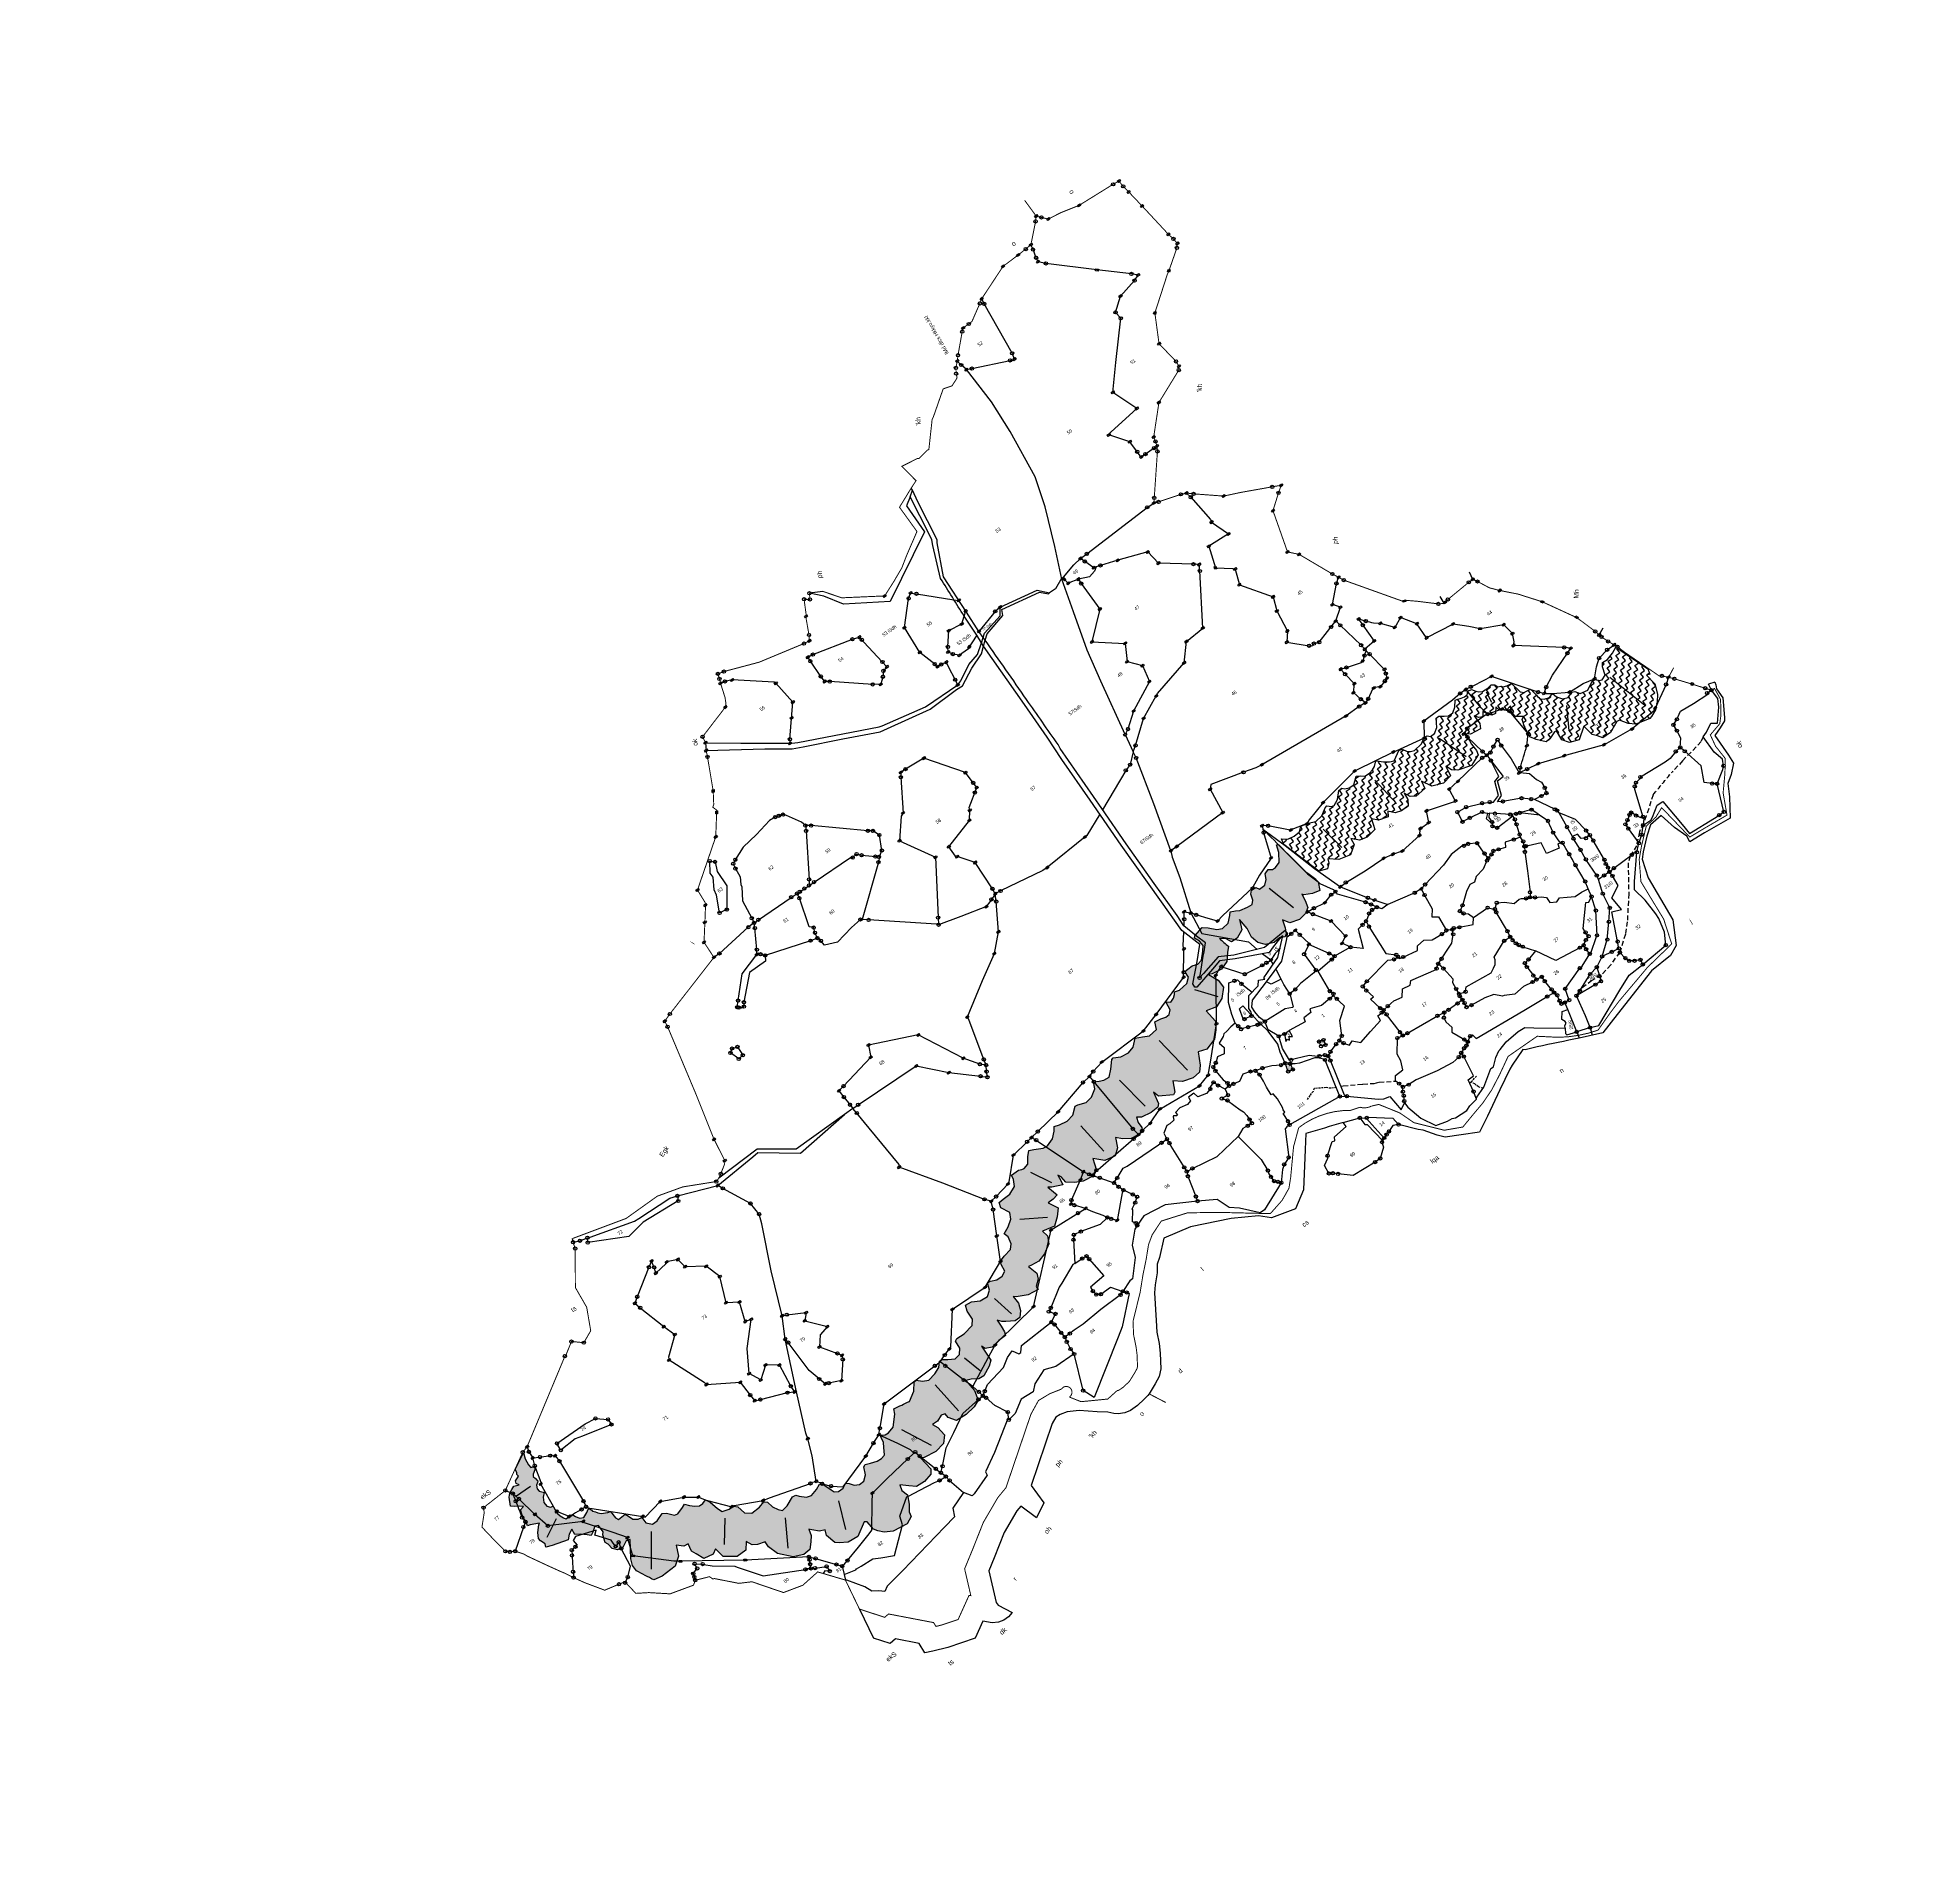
# Model space of a CAD drawing. Header units: metres. Extents: x 346546 to 351487, y 1758892 to 1763629.
import ezdxf

# ---------------------------------------------------------------- set-up
doc = ezdxf.new("R2010")
doc.units = ezdxf.units.M
doc.header["$MEASUREMENT"] = 0
for name, pattern in [('DASHDOT', [1, 0.5, -0.25, 0, -0.25]), ('DASHED', [0.75, 0.5, -0.25]), ('DIVIDE', [1.25, 0.5, -0.25, 0, -0.25, 0, -0.25])]:
    doc.linetypes.add(name, pattern=pattern)
for name, color, linetype in [('LINE_FOOTPATH', 1, 'DASHED'), ('OFF', 1, 'Continuous'), ('OTHERS', 1, 'Continuous'), ('POLY_HATCH', 12, 'Continuous'), ('POLY_PARCEL', 6, 'Continuous'), ('POLY_ROAD', 30, 'Continuous'), ('POLY_WATER', 4, 'Continuous'), ('SYM_ARROW', 1, 'Continuous'), ('SYM_STONE', 1, 'Continuous'), ('TEXT_MAPIN', 7, 'Continuous'), ('TEXT_MAPOUT', 7, 'Continuous'), ('TEXT_PARCEL', 7, 'Continuous'), ('V_BOUND_LINE', 7, 'Continuous'), ('V_BOUND_STREAM_LINE', 7, 'DASHDOT'), ('V_DIVIDE_LINE', 7, 'DIVIDE')]:
    doc.layers.add(name, color=color, linetype=linetype)
doc.styles.get("Standard").update_dxf_attribs({"font": 'simplex.shx'})
doc.styles.add('TEXT_MAP', font='')
doc.styles.get('TEXT_MAP').set_extended_font_data('Kruti Dev 050')
doc.dimstyles.get("Standard").update_dxf_attribs({"dimtxt": 0.18, "dimasz": 0.18, "dimexe": 0.18, "dimexo": 0.0625, "dimgap": 0.09, "dimtad": 0, "dimtih": 1, "dimtoh": 1, "dimdec": 4, "dimzin": 0, "dimdsep": 46, "dimtxsty": 'Standard', "dimcen": 0.09, "dimadec": 0, "dimazin": 0, "dimtfac": 1, "dimtdec": 4, "dimtofl": 0, "dimtmove": 0, "dimatfit": 3, "dimfxl": 0, "dimtolj": 1, "dimtzin": 0, "dimarcsym": 0})
pattern_1 = [(0, (-1170191.4383, 2306604.5573), (2.5, 2.5), [2.5, -2.5]), (90, (-1170188.9383, 2306604.5573), (-2.5, 2.5), [2.5, -2.5])]

# ---------------------------------------------------------------- blocks, each defined once
blk = doc.blocks.new('STONE')
blk.add_circle((0, 0), 0.851)
blk = doc.blocks.new('STONESQUARE')
blk.add_lwpolyline([(-0.7, 0.48), (0.7, 0.48), (0.7, -0.48), (-0.7, -0.48)], close=True)
blk = doc.blocks.new('EWF')
at = {"layer": 'POLY_HATCH'}
h = blk.add_hatch(dxfattribs=at)
h.set_pattern_fill('ZIGZAG', color=256, scale=20, style=0)
h.set_pattern_definition(pattern_1)
h.paths.add_polyline_path([(-1169655.75, 2306883.79), (-1169656.54, 2306890.9), (-1169650.91, 2306889.45), (-1169646.09, 2306891.35), (-1169642.01, 2306895.62), (-1169642.1, 2306900.16), (-1169644.46, 2306905.51), (-1169642.73, 2306904.6), (-1169637.28, 2306903.79), (-1169632.89, 2306905.35), (-1169629.8, 2306908.89), (-1169627.44, 2306911.25), (-1169628.25, 2306914.52), (-1169628.89, 2306917.24), (-1169626.16, 2306915.07), (-1169624.8, 2306912.25), (-1169621.35, 2306911.98), (-1169616.71, 2306914.16), (-1169614.72, 2306919.15), (-1169614.26, 2306913.07), (-1169614.96, 2306908.05), (-1169613.96, 2306903.87), (-1169611.24, 2306900.79), (-1169607.06, 2306898.97), (-1169603.42, 2306899.34), (-1169600.7, 2306898.07), (-1169599.42, 2306898.97), (-1169597.97, 2306901.88), (-1169596.68, 2306905.89), (-1169594.4, 2306902.44), (-1169589.32, 2306900.9), (-1169585.04, 2306901.63), (-1169582.23, 2306903.35), (-1169581.23, 2306907.16), (-1169580.68, 2306910.8), (-1169580.14, 2306909.98), (-1169576.05, 2306907.89), (-1169571.96, 2306906.98), (-1169570.05, 2306911.16), (-1169572.06, 2306917.74), (-1169575.51, 2306938.98), (-1169576.24, 2306939.43), (-1169577.69, 2306935.44), (-1169580.6, 2306931.18), (-1169583.6, 2306930.09), (-1169585.51, 2306930.27), (-1169587.42, 2306931.54), (-1169589.96, 2306930.63), (-1169591.23, 2306928), (-1169593.5, 2306926), (-1169596.96, 2306925.91), (-1169598.05, 2306927.82), (-1169600.73, 2306927.89), (-1169602.18, 2306926.35), (-1169603.18, 2306923.26), (-1169604.73, 2306921.63), (-1169607.54, 2306921.9), (-1169611.72, 2306922.9), (-1169613.72, 2306924.17), (-1169616.36, 2306925.26), (-1169617.63, 2306923.81), (-1169620.54, 2306921.17), (-1169624.62, 2306920.63), (-1169627.17, 2306921.9), (-1169630.44, 2306925.17), (-1169632.8, 2306927.25), (-1169638.46, 2306925.87), (-1169639.28, 2306925.05), (-1169638.1, 2306922.24), (-1169637.83, 2306919.25), (-1169639.74, 2306917.07), (-1169643.1, 2306913.71), (-1169645.76, 2306913.05), (-1169648.76, 2306914.05), (-1169651.48, 2306914.05), (-1169653.48, 2306913.96), (-1169653.75, 2306910.51), (-1169656.39, 2306908.33), (-1169661.39, 2306907.7), (-1169664.02, 2306908.51), (-1169664.93, 2306907.33), (-1169666.48, 2306906.15), (-1169668.75, 2306905.34), (-1169670.87, 2306906.95), (-1169671.05, 2306904.41), (-1169671.32, 2306902.23), (-1169673.32, 2306900.6), (-1169675.41, 2306900.51), (-1169678.05, 2306901.23), (-1169681.5, 2306901.87), (-1169683.14, 2306898.24), (-1169688.04, 2306897.6), (-1169691.31, 2306899.24), (-1169694.77, 2306901.05), (-1169698.31, 2306897.88), (-1169702.08, 2306896.78), (-1169706.53, 2306897.5), (-1169710.07, 2306899.41), (-1169711.07, 2306899.05), (-1169714.44, 2306895.41), (-1169717.62, 2306892.51), (-1169720.7, 2306892.78), (-1169723.07, 2306893.78), (-1169725.64, 2306895.4), (-1169727.19, 2306891.95), (-1169731.1, 2306889.5), (-1169735, 2306888.78), (-1169739.18, 2306890.32), (-1169740.82, 2306890.68), (-1169744.54, 2306887.51), (-1169748.72, 2306886.69), (-1169752.99, 2306887.51), (-1169755.76, 2306888.39), (-1169757.21, 2306886.57), (-1169760.3, 2306883.76), (-1169764.48, 2306882.22), (-1169767.03, 2306882.67), (-1169771.39, 2306884.94), (-1169773.84, 2306886.03), (-1169776.11, 2306883.67), (-1169778.29, 2306880.58), (-1169781.2, 2306879.95), (-1169782.56, 2306880.22), (-1169784.11, 2306880.95), (-1169788.59, 2306881.01), (-1169789.04, 2306878.56), (-1169790.86, 2306875.29), (-1169795.04, 2306873.48), (-1169799.49, 2306873.38), (-1169802.13, 2306873.11), (-1169803.04, 2306870.48), (-1169800.77, 2306865.73), (-1169802.32, 2306862.64), (-1169805.77, 2306860.1), (-1169809.49, 2306858.47), (-1169808.77, 2306856.01), (-1169809.58, 2306852.11), (-1169811.69, 2306849.91), (-1169816.33, 2306849), (-1169819.42, 2306848.09), (-1169820.14, 2306846.46), (-1169820.69, 2306842.46), (-1169823.23, 2306841.19), (-1169826.6, 2306841.28), (-1169829.78, 2306842.65), (-1169831.53, 2306842.8), (-1169832.99, 2306839.17), (-1169835.62, 2306837.08), (-1169840.07, 2306837.63), (-1169843.98, 2306839.81), (-1169847.61, 2306840.17), (-1169848.61, 2306837.17), (-1169848.8, 2306832.18), (-1169850.98, 2306829.64), (-1169856.82, 2306828.53), (-1169861.36, 2306828.71), (-1169862.72, 2306827.98), (-1169863, 2306823.81), (-1169865.18, 2306821.18), (-1169868.27, 2306820.81), (-1169871.63, 2306822.72), (-1169873.9, 2306824.35), (-1169875.66, 2306824.52), (-1169877.75, 2306822.07), (-1169881.39, 2306820.52), (-1169885.84, 2306819.71), (-1169888.84, 2306821.16), (-1169891.2, 2306823.7), (-1169892.47, 2306823.52), (-1169895.47, 2306819.71), (-1169900.47, 2306816.71), (-1169905.29, 2306817.62), (-1169909.32, 2306818.41), (-1169910.5, 2306815.78), (-1169915.22, 2306810.79), (-1169918.95, 2306809.79), (-1169920.95, 2306809.97), (-1169923.16, 2306811.41), (-1169923.44, 2306810.23), (-1169923.98, 2306807.23), (-1169925.43, 2306805.05), (-1169927.43, 2306801.64), (-1169929.7, 2306801.24), (-1169932.34, 2306801.42), (-1169935.79, 2306802.51), (-1169938.43, 2306803.6), (-1169939.7, 2306803.15), (-1169941.43, 2306799.24), (-1169944.09, 2306796.98), (-1169946.82, 2306796.98), (-1169949.36, 2306798.34), (-1169950.91, 2306800.52), (-1169952.36, 2306801.7), (-1169954.81, 2306800.34), (-1169957.9, 2306800.43), (-1169959.81, 2306801.52), (-1169960.45, 2306803.33), (-1169962.29, 2306808.25), (-1169963.56, 2306809.25), (-1169966.47, 2306807.98), (-1169970.47, 2306806.89), (-1169973.1, 2306807.8), (-1169975.92, 2306810.43), (-1169976.94, 2306811.9), (-1169978.85, 2306812.17), (-1169983.85, 2306809.9), (-1169987.21, 2306809.36), (-1169988.75, 2306811.18), (-1169990.39, 2306814.08), (-1169991.02, 2306817.53), (-1169992.4, 2306818.73), (-1169995.86, 2306817.82), (-1170001.03, 2306817.64), (-1170004.03, 2306820), (-1170004.94, 2306824.63), (-1170006.51, 2306826.22), (-1170009.42, 2306826.22), (-1170013.05, 2306827.4), (-1170014.05, 2306830.12), (-1170015.14, 2306835.02), (-1170016.41, 2306837.38), (-1170018.59, 2306836.65), (-1170020.77, 2306836.65), (-1170022.86, 2306838.02), (-1170024.95, 2306839.92), (-1170026.61, 2306841.94), (-1170028.52, 2306841.21), (-1170032.34, 2306839.85), (-1170034.25, 2306840.39), (-1170036.88, 2306843.66), (-1170038.88, 2306844.75), (-1170043.24, 2306843.21), (-1170046.24, 2306843.21), (-1170048.6, 2306845.84), (-1170048.71, 2306849.32), (-1170050.62, 2306849.77), (-1170052.89, 2306851.32), (-1170053.8, 2306853.95), (-1170054.71, 2306855.76), (-1170059.07, 2306855.49), (-1170059.89, 2306857.22), (-1170060.07, 2306861.33), (-1170061.44, 2306861.69), (-1170064.53, 2306863.33), (-1170065.8, 2306864.69), (-1170066.53, 2306865.87), (-1170067.34, 2306866.96), (-1170067.8, 2306868.77), (-1170068.8, 2306869.14), (-1170070.25, 2306868.14), (-1170073.16, 2306867.05), (-1170075.17, 2306867.98), (-1170076.35, 2306869.98), (-1170076.99, 2306871.43), (-1170078.81, 2306871.7), (-1170081.08, 2306871.97), (-1170081.81, 2306873.06), (-1170082.62, 2306874.97), (-1170082.99, 2306876.69), (-1170082.9, 2306878.78), (-1170082.53, 2306881.14), (-1170083.9, 2306881.5), (-1170085.26, 2306883.14), (-1170085.35, 2306885.41), (-1170083.99, 2306887.95), (-1170082.17, 2306889.54), (-1170082.53, 2306890.17), (-1170083.9, 2306891.8), (-1170084.08, 2306893.35), (-1170083.17, 2306895.07), (-1170081.9, 2306895.8), (-1170081.35, 2306896.34), (-1170081.62, 2306898.25), (-1170081.99, 2306899.7), (-1170081.17, 2306900.7), (-1170079.17, 2306901.97), (-1170078.53, 2306902.97), (-1170079.26, 2306903.88), (-1170080.17, 2306904.15), (-1170080.44, 2306906.05), (-1170079.95, 2306909.5), (-1170078.81, 2306912.78), (-1170087.43, 2306908.12), (-1170087.7, 2306906.4), (-1170088.26, 2306905.52), (-1170088.04, 2306904.36), (-1170089.03, 2306903.86), (-1170090.64, 2306903.25), (-1170091.19, 2306901.98), (-1170090.31, 2306900.48), (-1170093.04, 2306901.45), (-1170094.98, 2306900.73), (-1170096.92, 2306899.73), (-1170098.41, 2306898.24), (-1170099.41, 2306896.3), (-1170100.57, 2306894.03), (-1170098.8, 2306892.59), (-1170096.69, 2306891.32), (-1170095.2, 2306889.99), (-1170097.47, 2306889.44), (-1170098.3, 2306887.25), (-1170098.8, 2306884.54), (-1170098.8, 2306882.21), (-1170099.35, 2306880.55), (-1170098.02, 2306880.22), (-1170093.53, 2306878.04), (-1170094.3, 2306877.54), (-1170097.07, 2306874.66), (-1170098.57, 2306871.89), (-1170098.4, 2306870.4), (-1170097.41, 2306867.69), (-1170098.18, 2306866.03), (-1170095, 2306864.87), (-1170086.44, 2306862.38), (-1170084.35, 2306864.38), (-1170081.71, 2306865.65), (-1170082.07, 2306862.56), (-1170079.71, 2306861.02), (-1170076.99, 2306858.75), (-1170075.53, 2306857.21), (-1170073.81, 2306858.02), (-1170071.17, 2306860.02), (-1170069.35, 2306859.2), (-1170069.34, 2306855.09), (-1170070.34, 2306853.82), (-1170071.7, 2306849.91), (-1170070.88, 2306848.37), (-1170070.52, 2306845.28), (-1170068.7, 2306843.11), (-1170065.7, 2306842.47), (-1170062.25, 2306844.29), (-1170060.25, 2306843.65), (-1170065.87, 2306835.36), (-1170067.14, 2306832), (-1170067.14, 2306828.55), (-1170064.6, 2306823.38), (-1170062.6, 2306819.38), (-1170057.96, 2306818.38), (-1170049.42, 2306818.66), (-1170044.97, 2306821.92), (-1170042.57, 2306827.25), (-1170039.67, 2306824.44), (-1170037.21, 2306824.07), (-1170037.94, 2306820.08), (-1170036.94, 2306817.45), (-1170034.94, 2306813.18), (-1170029.76, 2306812.09), (-1170027.13, 2306813.73), (-1170026.31, 2306808.19), (-1170020.29, 2306803.9), (-1170014.84, 2306803.9), (-1170012.02, 2306807.44), (-1170010.57, 2306804.17), (-1170008.1, 2306802.69), (-1170004.01, 2306801.51), (-1170004.28, 2306798.33), (-1170002.47, 2306792.89), (-1169996.92, 2306786.62), (-1169991.72, 2306784.43), (-1169987.54, 2306784.61), (-1169984.81, 2306787.61), (-1169982.72, 2306790.15), (-1169981.9, 2306793.51), (-1169980.72, 2306792.33), (-1169978, 2306789.42), (-1169975.18, 2306788.24), (-1169976.27, 2306785.43), (-1169974.91, 2306779.98), (-1169973.15, 2306778.51), (-1169969.25, 2306776.06), (-1169963.34, 2306775.52), (-1169956.25, 2306779.78), (-1169955.04, 2306778.85), (-1169954.59, 2306773.86), (-1169953.31, 2306771.78), (-1169950.95, 2306769.32), (-1169946.95, 2306767.06), (-1169938.78, 2306765.78), (-1169934.78, 2306767.69), (-1169934.32, 2306770.32), (-1169931.85, 2306773.53), (-1169929.76, 2306777.88), (-1169930.85, 2306781.42), (-1169930.03, 2306784.51), (-1169926.49, 2306781.24), (-1169923.49, 2306778.7), (-1169918.58, 2306778.43), (-1169913.67, 2306779.61), (-1169912.13, 2306781.79), (-1169913.1, 2306789.62), (-1169911.38, 2306788.53), (-1169904.65, 2306787.62), (-1169899.02, 2306788.71), (-1169895.84, 2306791.98), (-1169896.47, 2306797.06), (-1169897.93, 2306799.96), (-1169894.75, 2306799.87), (-1169891.39, 2306801.33), (-1169889.26, 2306800.62), (-1169889.08, 2306798.07), (-1169886.54, 2306794.35), (-1169880.72, 2306793.9), (-1169874.91, 2306794.63), (-1169871.27, 2306796.26), (-1169869.73, 2306801.52), (-1169870.43, 2306808.37), (-1169867.71, 2306807.28), (-1169864.43, 2306805.19), (-1169861.35, 2306804.83), (-1169856.26, 2306807.28), (-1169853.71, 2306809.27), (-1169853.33, 2306818.01), (-1169852.6, 2306815.92), (-1169849.15, 2306814.47), (-1169844.33, 2306815.11), (-1169839.88, 2306815.2), (-1169839.24, 2306817.1), (-1169838.97, 2306820.55), (-1169838.79, 2306824.27), (-1169837.24, 2306822.19), (-1169835.52, 2306821.01), (-1169831.34, 2306818.47), (-1169828.43, 2306818.47), (-1169826.07, 2306821.28), (-1169824.59, 2306824.94), (-1169824.95, 2306829.3), (-1169823.68, 2306828.21), (-1169818.05, 2306825.39), (-1169812.14, 2306824.67), (-1169812.14, 2306826.57), (-1169809.05, 2306828.93), (-1169807.78, 2306831.84), (-1169809.23, 2306837.28), (-1169807.49, 2306836.95), (-1169803.22, 2306836.41), (-1169798.58, 2306837.77), (-1169793.86, 2306840.68), (-1169791.95, 2306844.4), (-1169792.57, 2306847.87), (-1169786.03, 2306846.42), (-1169782.03, 2306849.41), (-1169778.85, 2306852.95), (-1169781.55, 2306858.15), (-1169778.37, 2306858.25), (-1169775.37, 2306858.79), (-1169775.92, 2306861.15), (-1169777.01, 2306864.87), (-1169775.28, 2306863.51), (-1169769.92, 2306861.24), (-1169769.46, 2306863.24), (-1169769.1, 2306866.87), (-1169768.25, 2306865.13), (-1169767.89, 2306861.41), (-1169764.16, 2306858.6), (-1169760.26, 2306856.69), (-1169754.26, 2306855.69), (-1169751.35, 2306857.14), (-1169750.17, 2306860.41), (-1169749.26, 2306863.13), (-1169744.9, 2306858.69), (-1169738.99, 2306857.51), (-1169735.63, 2306860.23), (-1169733.32, 2306865.22), (-1169730.69, 2306862.41), (-1169726.96, 2306859.96), (-1169722.87, 2306859.32), (-1169720.15, 2306859.32), (-1169719.24, 2306861.32), (-1169719.24, 2306864.5), (-1169718.33, 2306867.31), (-1169716.15, 2306865.68), (-1169710.6, 2306864.77), (-1169706.13, 2306865.03), (-1169704.76, 2306866.39), (-1169703.58, 2306872.66), (-1169702.58, 2306869.48), (-1169699.68, 2306867.76), (-1169695.86, 2306865.49), (-1169694.5, 2306866.21), (-1169691.83, 2306871.5), (-1169688.02, 2306868.23), (-1169682.38, 2306866.59), (-1169677.93, 2306867.05), (-1169675.57, 2306869.77), (-1169672.28, 2306876.07), (-1169667.92, 2306874.62), (-1169661.65, 2306876.44), (-1169658.2, 2306879.89)])
h = blk.add_hatch(dxfattribs=at)
h.set_pattern_fill('ZIGZAG', color=256, scale=20, style=0)
h.set_pattern_definition(pattern_1)
h.paths.add_polyline_path([(-1169478.41, 2306938.15), (-1169479.64, 2306939.34), (-1169481.29, 2306939.64), (-1169484.44, 2306937.84), (-1169489.39, 2306937.16), (-1169491.42, 2306937.84), (-1169492.77, 2306938.96), (-1169494.19, 2306941.36), (-1169496.07, 2306941.96), (-1169497.49, 2306940.91), (-1169501.09, 2306938.96), (-1169503.42, 2306939.94), (-1169505.89, 2306941.73), (-1169508.44, 2306944.21), (-1169508.92, 2306944.49), (-1169511.17, 2306942.62), (-1169512.97, 2306941.72), (-1169515.37, 2306941.2), (-1169518.22, 2306941.42), (-1169519.87, 2306942.84), (-1169521.82, 2306944.04), (-1169525.5, 2306941.12), (-1169528.42, 2306941.27), (-1169530.45, 2306942.17), (-1169531.57, 2306943.44), (-1169533.52, 2306943.29), (-1169536.75, 2306939.92), (-1169540.89, 2306938.14), (-1169543.23, 2306940.5), (-1169544.58, 2306940.2), (-1169548.41, 2306937.88), (-1169552.61, 2306937.13), (-1169556.36, 2306938.78), (-1169560.33, 2306939.83), (-1169562.65, 2306937.88), (-1169566.25, 2306937.66), (-1169569.78, 2306938.33), (-1169572.33, 2306940.35), (-1169573.08, 2306937.28), (-1169566.4, 2306915.41), (-1169562.13, 2306913.76), (-1169559.95, 2306915.71), (-1169558.9, 2306917.8), (-1169554.53, 2306914.28), (-1169548.15, 2306912.63), (-1169543.5, 2306915.85), (-1169543.05, 2306919.45), (-1169539.98, 2306916), (-1169535.86, 2306915.03), (-1169530.16, 2306915.85), (-1169528.4, 2306921.38), (-1169525.93, 2306918.68), (-1169520.75, 2306917.18), (-1169519.1, 2306919.66), (-1169516.55, 2306916.73), (-1169513.33, 2306915.69), (-1169508.91, 2306915.69), (-1169507.15, 2306918.46), (-1169506.78, 2306922.2), (-1169505.28, 2306919.13), (-1169502.65, 2306917.41), (-1169496.58, 2306917.93), (-1169495.9, 2306922.05), (-1169492.9, 2306916.81), (-1169487.2, 2306914.41), (-1169481.92, 2306915.4), (-1169480.95, 2306920.95), (-1169479.82, 2306917.65), (-1169477.2, 2306915.7), (-1169470.07, 2306913.38), (-1169463.92, 2306915.85), (-1169463.32, 2306918.17), (-1169463.47, 2306922.37), (-1169462.69, 2306928.45), (-1169460.82, 2306926.95), (-1169455.05, 2306926.2), (-1169453.7, 2306928.52), (-1169453.77, 2306933.54), (-1169452.27, 2306931.29), (-1169450.4, 2306930.55), (-1169448.67, 2306932.72), (-1169447.77, 2306930.85), (-1169446.12, 2306928.37), (-1169444.1, 2306928), (-1169441.85, 2306930.62), (-1169441.62, 2306929.05), (-1169438.7, 2306926.05), (-1169435.38, 2306926.69), (-1169436.65, 2306924.67), (-1169436.58, 2306920.77), (-1169435.75, 2306920.1), (-1169433.2, 2306918.23), (-1169434.55, 2306917.4), (-1169435.9, 2306913.66), (-1169436.65, 2306907.78), (-1169434.93, 2306904.64), (-1169431.4, 2306900.59), (-1169428.78, 2306900.74), (-1169423.64, 2306902.68), (-1169424.05, 2306896.7), (-1169421.65, 2306893.32), (-1169416.76, 2306891.42), (-1169410.69, 2306895.69), (-1169409.64, 2306889.77), (-1169407.84, 2306887.6), (-1169406.19, 2306884.98), (-1169401.29, 2306884.95), (-1169395.44, 2306887.64), (-1169393.79, 2306887.42), (-1169391.16, 2306883.45), (-1169388.16, 2306880.75), (-1169380.51, 2306878.96), (-1169379.24, 2306879.18), (-1169375.49, 2306880.83), (-1169372.48, 2306883.49), (-1169369.85, 2306886.79), (-1169367.83, 2306891.88), (-1169368.73, 2306898.18), (-1169367, 2306897.65), (-1169366.25, 2306900.53), (-1169373.07, 2306919.26), (-1169376.3, 2306917.8), (-1169380.35, 2306916.67), (-1169383.38, 2306916.88), (-1169384.73, 2306915), (-1169386.16, 2306910.66), (-1169388.78, 2306909.68), (-1169390.43, 2306910.51), (-1169391.56, 2306911.78), (-1169393.43, 2306912.08), (-1169398.08, 2306909.76), (-1169402.28, 2306910.58), (-1169403.86, 2306913.05), (-1169405.3, 2306913.75), (-1169408.53, 2306912.55), (-1169411.45, 2306913.75), (-1169413.25, 2306916.44), (-1169413.93, 2306918.99), (-1169416.4, 2306918.39), (-1169419.18, 2306919.21), (-1169420.83, 2306920.64, -0.007657), (-1169421.82, 2306927.64), (-1169424.89, 2306928.02), (-1169425.42, 2306928.02), (-1169427.07, 2306929.67), (-1169428.12, 2306935.81), (-1169432.39, 2306936.5), (-1169433.36, 2306937.91), (-1169434.94, 2306938.43), (-1169435.54, 2306940.3), (-1169437.07, 2306941.46), (-1169439.54, 2306941.01), (-1169442.76, 2306941.16), (-1169444.41, 2306942.13), (-1169445.61, 2306943.41), (-1169446.81, 2306945.5), (-1169448.84, 2306945.8), (-1169450.19, 2306944.53), (-1169452.06, 2306944.45), (-1169453.86, 2306944.98), (-1169456.11, 2306945.73), (-1169456.97, 2306945.86), (-1169459.21, 2306943.09), (-1169461.76, 2306941.22), (-1169464.54, 2306941.3), (-1169466.56, 2306942.49), (-1169468.74, 2306944.14), (-1169470.54, 2306944.07), (-1169473.09, 2306939.95), (-1169475.94, 2306938.15)])
at = {"layer": 'LINE_FOOTPATH', "ltscale": 5}
blk.add_lwpolyline([(-1169363.63, 2306854.93), (-1169365.96, 2306853.56), (-1169369.71, 2306852.8), (-1169379.58, 2306851.1), (-1169383.12, 2306850.29), (-1169387.51, 2306849.53, -0.003496), (-1169402.38, 2306845.76), (-1169411.72, 2306838.89), (-1169415.22, 2306836.64), (-1169419.5, 2306834.26), (-1169424.88, 2306829.29), (-1169430.82, 2306826.89), (-1169433.64, 2306824.66), (-1169442.8, 2306811.47), (-1169451.91, 2306800.11), (-1169456.55, 2306795.42), (-1169464.45, 2306789.39), (-1169468.09, 2306788.42), (-1169472.08, 2306786.94), (-1169479.32, 2306785.6), (-1169484.75, 2306786.18), (-1169491.66, 2306785.98)], format="xyb", dxfattribs=at)
at = {"layer": 'LINE_FOOTPATH', "ltscale": 2}
for points in [[(-1169625.05, 2306818.92), (-1169627.59, 2306820.27), (-1169629.36, 2306821.95), (-1169634.72, 2306825.32), (-1169636.02, 2306824.4), (-1169638.63, 2306823.63), (-1169641.15, 2306822.79)], [(-1169563.45, 2306773.89), (-1169564.87, 2306775.92), (-1169565.63, 2306778.24), (-1169566.53, 2306780.3), (-1169562.59, 2306781.01)]]:
    blk.add_lwpolyline(points, dxfattribs=at)
at = {"layer": 'LINE_FOOTPATH', "ltscale": 5}
blk.add_lwpolyline([(-1169622.7, 2306818.19), (-1169621.59, 2306817.55), (-1169612.78, 2306812.2), (-1169607.8, 2306809.14), (-1169605.35, 2306808.07), (-1169598.17, 2306803.57)], dxfattribs=at)
at = {"layer": 'LINE_FOOTPATH', "ltscale": 10}
blk.add_lwpolyline([(-1169566.53, 2306780.3), (-1169567.45, 2306780.16)], dxfattribs=at)
at = {"layer": 'OFF'}
for points in [[(-1169690.35, 2307184.4), (-1169696.5, 2307187.69)], [(-1169785.84, 2307156.37), (-1169787.94, 2307152.87)], [(-1169993.76, 2306986.26), (-1169992.84, 2306987.96)], [(-1169490.15, 2306898.06), (-1169490.89, 2306892.45)], [(-1169342.17, 2306874.36), (-1169345.3, 2306875.43)], [(-1169626.23, 2306814.06), (-1169623.22, 2306812.03)], [(-1169624.39, 2306798.92), (-1169621.82, 2306796.86)], [(-1169499.83, 2306766.81), (-1169506.8, 2306769.13)], [(-1169984.84, 2306744.44), (-1169987.76, 2306727.94)]]:
    blk.add_lwpolyline(points, dxfattribs=at)
at = {"layer": 'OTHERS'}
for points in [[(-1169637.62, 2307140.88), (-1169635.73, 2307139.17)], [(-1169638.23, 2307130.89), (-1169636.04, 2307132.61)], [(-1169432.08, 2306990.13), (-1169431.65, 2306994.13)], [(-1169412.8, 2306991.43), (-1169411.92, 2306995.45)], [(-1169376.39, 2306929.55), (-1169372.54, 2306931.19)], [(-1169477.7, 2306888.27), (-1169477.15, 2306887.91)], [(-1169506.8, 2306769.13), (-1169507.63, 2306765.76)], [(-1169499.83, 2306766.81), (-1169501.21, 2306762.98)]]:
    blk.add_lwpolyline(points, dxfattribs=at)
at = {"layer": 'POLY_HATCH'}
for points in [[(-1170078.81, 2306912.78), (-1170079.95, 2306909.5), (-1170080.44, 2306906.05), (-1170080.17, 2306904.15), (-1170079.26, 2306903.88), (-1170078.53, 2306902.97), (-1170079.17, 2306901.97), (-1170081.17, 2306900.7), (-1170081.99, 2306899.7), (-1170081.62, 2306898.25), (-1170081.35, 2306896.34), (-1170081.9, 2306895.8), (-1170083.17, 2306895.07), (-1170084.08, 2306893.35), (-1170083.9, 2306891.8), (-1170082.53, 2306890.17), (-1170082.17, 2306889.54), (-1170083.99, 2306887.95), (-1170085.35, 2306885.41), (-1170085.26, 2306883.14), (-1170083.9, 2306881.5), (-1170082.53, 2306881.14), (-1170082.9, 2306878.78), (-1170082.99, 2306876.69), (-1170082.62, 2306874.97), (-1170081.81, 2306873.06), (-1170081.08, 2306871.97, -0.014716), (-1170076.99, 2306871.43), (-1170076.35, 2306869.98), (-1170075.17, 2306867.98), (-1170073.16, 2306867.05), (-1170070.25, 2306868.14), (-1170068.8, 2306869.14), (-1170067.8, 2306868.77), (-1170067.34, 2306866.96), (-1170066.53, 2306865.87), (-1170065.8, 2306864.69), (-1170064.53, 2306863.33), (-1170061.44, 2306861.69), (-1170060.07, 2306861.33), (-1170059.89, 2306857.22), (-1170059.07, 2306855.49), (-1170054.71, 2306855.76), (-1170053.8, 2306853.95), (-1170052.89, 2306851.32), (-1170050.62, 2306849.77), (-1170048.71, 2306849.32), (-1170048.6, 2306845.84), (-1170046.24, 2306843.21), (-1170043.24, 2306843.21), (-1170038.88, 2306844.75), (-1170036.88, 2306843.66), (-1170034.25, 2306840.39), (-1170032.34, 2306839.85), (-1170028.52, 2306841.21), (-1170026.61, 2306841.94), (-1170024.95, 2306839.92), (-1170022.86, 2306838.02), (-1170020.77, 2306836.65), (-1170018.59, 2306836.65), (-1170016.41, 2306837.38), (-1170015.14, 2306835.02), (-1170014.05, 2306830.12), (-1170013.05, 2306827.4), (-1170009.42, 2306826.22), (-1170006.51, 2306826.22), (-1170004.94, 2306824.63), (-1170004.03, 2306820), (-1170001.03, 2306817.64), (-1169995.86, 2306817.82), (-1169992.4, 2306818.73), (-1169991.02, 2306817.53), (-1169990.39, 2306814.08), (-1169988.75, 2306811.18), (-1169987.21, 2306809.36), (-1169983.85, 2306809.9), (-1169978.85, 2306812.17), (-1169976.94, 2306811.9), (-1169975.92, 2306810.43), (-1169973.1, 2306807.8), (-1169970.47, 2306806.89), (-1169966.47, 2306807.98), (-1169963.56, 2306809.25), (-1169962.29, 2306808.25), (-1169960.45, 2306803.33), (-1169959.81, 2306801.52), (-1169957.9, 2306800.43), (-1169954.81, 2306800.34), (-1169952.36, 2306801.7), (-1169950.91, 2306800.52), (-1169949.36, 2306798.34), (-1169946.82, 2306796.98), (-1169944.09, 2306796.98), (-1169941.43, 2306799.24), (-1169939.7, 2306803.15), (-1169938.43, 2306803.6), (-1169935.79, 2306802.51), (-1169932.34, 2306801.42), (-1169929.7, 2306801.24), (-1169927.61, 2306801.6), (-1169927.34, 2306801.78), (-1169925.43, 2306805.05), (-1169923.98, 2306807.23), (-1169923.44, 2306810.23), (-1169923.16, 2306811.41), (-1169920.95, 2306809.97), (-1169918.95, 2306809.79), (-1169915.22, 2306810.79), (-1169910.5, 2306815.78), (-1169909.32, 2306818.41, 0.003603), (-1169900.47, 2306816.71), (-1169895.47, 2306819.71), (-1169892.47, 2306823.52), (-1169891.2, 2306823.7), (-1169888.84, 2306821.16), (-1169885.84, 2306819.71), (-1169881.39, 2306820.52), (-1169877.75, 2306822.07), (-1169875.66, 2306824.52), (-1169873.9, 2306824.35), (-1169871.63, 2306822.72), (-1169868.27, 2306820.81), (-1169865.18, 2306821.18), (-1169863, 2306823.81), (-1169862.72, 2306827.98), (-1169861.36, 2306828.71), (-1169856.82, 2306828.53), (-1169850.98, 2306829.64), (-1169848.8, 2306832.18), (-1169848.61, 2306837.17), (-1169847.61, 2306840.17), (-1169843.98, 2306839.81), (-1169840.07, 2306837.63), (-1169835.62, 2306837.08), (-1169832.99, 2306839.17), (-1169831.53, 2306842.8), (-1169829.78, 2306842.65), (-1169826.6, 2306841.28), (-1169823.23, 2306841.19), (-1169820.69, 2306842.46), (-1169820.14, 2306846.46), (-1169819.42, 2306848.09), (-1169816.33, 2306849), (-1169811.69, 2306849.91), (-1169809.58, 2306852.11), (-1169808.77, 2306856.01), (-1169809.49, 2306858.47), (-1169805.77, 2306860.1), (-1169802.32, 2306862.64), (-1169800.77, 2306865.73), (-1169803.04, 2306870.48), (-1169802.13, 2306873.11), (-1169799.49, 2306873.38), (-1169795.04, 2306873.48), (-1169790.86, 2306875.29), (-1169789.04, 2306878.56), (-1169788.59, 2306881.01), (-1169784.11, 2306880.95), (-1169782.56, 2306880.22), (-1169781.2, 2306879.95), (-1169778.29, 2306880.58), (-1169776.11, 2306883.67), (-1169773.84, 2306886.03), (-1169771.39, 2306884.94), (-1169767.03, 2306882.67), (-1169764.48, 2306882.22), (-1169760.3, 2306883.76), (-1169757.21, 2306886.57), (-1169755.76, 2306888.39), (-1169752.99, 2306887.51), (-1169748.72, 2306886.69), (-1169744.54, 2306887.51), (-1169740.82, 2306890.68), (-1169739.18, 2306890.32), (-1169735, 2306888.78), (-1169731.1, 2306889.5), (-1169727.19, 2306891.95), (-1169725.64, 2306895.4), (-1169723.07, 2306893.78), (-1169720.7, 2306892.78), (-1169717.62, 2306892.51), (-1169714.44, 2306895.41), (-1169711.07, 2306899.05), (-1169710.07, 2306899.41), (-1169706.53, 2306897.5), (-1169702.08, 2306896.78), (-1169698.31, 2306897.88), (-1169694.77, 2306901.05), (-1169691.31, 2306899.24), (-1169688.04, 2306897.6), (-1169683.14, 2306898.24), (-1169681.5, 2306901.87), (-1169678.05, 2306901.23), (-1169675.41, 2306900.51), (-1169673.32, 2306900.6), (-1169671.32, 2306902.23), (-1169671.05, 2306904.41), (-1169670.87, 2306906.95), (-1169668.75, 2306905.34), (-1169666.48, 2306906.15), (-1169664.93, 2306907.33), (-1169664.02, 2306908.51), (-1169661.39, 2306907.7), (-1169656.39, 2306908.33), (-1169653.75, 2306910.51), (-1169653.48, 2306913.96), (-1169651.48, 2306914.05), (-1169648.76, 2306914.05), (-1169645.76, 2306913.05), (-1169643.1, 2306913.71), (-1169639.74, 2306917.07), (-1169637.83, 2306919.25), (-1169638.1, 2306922.24), (-1169639.28, 2306925.05), (-1169638.46, 2306925.87), (-1169632.8, 2306927.25), (-1169630.44, 2306925.17), (-1169627.17, 2306921.9), (-1169624.62, 2306920.63), (-1169620.54, 2306921.17), (-1169617.63, 2306923.81), (-1169616.36, 2306925.26), (-1169613.72, 2306924.17), (-1169611.72, 2306922.9), (-1169607.54, 2306921.9), (-1169604.73, 2306921.63), (-1169603.18, 2306923.26), (-1169602.18, 2306926.35), (-1169600.73, 2306927.89), (-1169598.05, 2306927.82), (-1169596.96, 2306925.91), (-1169593.5, 2306926), (-1169591.23, 2306928), (-1169589.96, 2306930.63), (-1169587.42, 2306931.54), (-1169585.51, 2306930.27), (-1169583.6, 2306930.09), (-1169580.6, 2306931.18), (-1169577.69, 2306935.44), (-1169576.24, 2306939.43), (-1169575.51, 2306938.98), (-1169572.06, 2306917.74), (-1169570.05, 2306911.16), (-1169571.96, 2306906.98), (-1169576.05, 2306907.89), (-1169580.14, 2306909.98), (-1169580.68, 2306910.8), (-1169581.23, 2306907.16), (-1169582.23, 2306903.35), (-1169585.04, 2306901.63), (-1169589.32, 2306900.9), (-1169594.4, 2306902.44), (-1169596.68, 2306905.89), (-1169597.97, 2306901.88), (-1169599.42, 2306898.97), (-1169600.7, 2306898.07), (-1169603.42, 2306899.34), (-1169607.06, 2306898.97), (-1169611.24, 2306900.79), (-1169613.96, 2306903.87), (-1169614.96, 2306908.05), (-1169614.26, 2306913.07), (-1169614.72, 2306919.15), (-1169616.71, 2306914.16), (-1169621.35, 2306911.98), (-1169624.8, 2306912.25), (-1169626.16, 2306915.07), (-1169628.89, 2306917.24, 0.007882), (-1169627.44, 2306911.25), (-1169629.8, 2306908.89), (-1169632.89, 2306905.35), (-1169637.28, 2306903.79), (-1169642.73, 2306904.6), (-1169644.46, 2306905.51), (-1169642.1, 2306900.16), (-1169642.01, 2306895.62), (-1169646.09, 2306891.35), (-1169650.91, 2306889.45), (-1169656.54, 2306890.9), (-1169655.75, 2306883.79), (-1169658.2, 2306879.89), (-1169661.65, 2306876.44), (-1169667.92, 2306874.62), (-1169672.28, 2306876.07), (-1169675.57, 2306869.77), (-1169677.93, 2306867.05), (-1169682.38, 2306866.59), (-1169688.02, 2306868.23), (-1169691.83, 2306871.5), (-1169694.5, 2306866.21), (-1169695.86, 2306865.49), (-1169702.58, 2306869.48), (-1169703.58, 2306872.66), (-1169704.76, 2306866.39), (-1169706.13, 2306865.03), (-1169710.6, 2306864.77), (-1169716.15, 2306865.68), (-1169718.33, 2306867.31), (-1169719.24, 2306864.5), (-1169719.24, 2306861.32), (-1169720.15, 2306859.32), (-1169722.87, 2306859.32), (-1169726.96, 2306859.96), (-1169730.69, 2306862.41), (-1169733.32, 2306865.22), (-1169735.63, 2306860.23), (-1169738.99, 2306857.51), (-1169744.9, 2306858.69), (-1169749.26, 2306863.13), (-1169750.17, 2306860.41), (-1169751.35, 2306857.14), (-1169754.26, 2306855.69), (-1169760.26, 2306856.69), (-1169764.16, 2306858.6), (-1169767.89, 2306861.41), (-1169768.25, 2306865.13), (-1169769.1, 2306866.87), (-1169769.46, 2306863.24), (-1169769.92, 2306861.24), (-1169775.28, 2306863.51), (-1169777.01, 2306864.87), (-1169775.92, 2306861.15), (-1169775.37, 2306858.79), (-1169778.37, 2306858.25), (-1169781.55, 2306858.15), (-1169778.85, 2306852.95), (-1169782.03, 2306849.41), (-1169786.03, 2306846.42), (-1169792.57, 2306847.87), (-1169791.95, 2306844.4), (-1169793.86, 2306840.68), (-1169798.58, 2306837.77), (-1169803.22, 2306836.41), (-1169807.49, 2306836.95), (-1169809.23, 2306837.28), (-1169807.78, 2306831.84), (-1169809.05, 2306828.93), (-1169812.14, 2306826.57), (-1169812.14, 2306824.67), (-1169818.05, 2306825.39), (-1169823.68, 2306828.21), (-1169824.95, 2306829.3), (-1169824.59, 2306824.94), (-1169826.07, 2306821.28), (-1169828.43, 2306818.47), (-1169831.34, 2306818.47), (-1169835.52, 2306821.01), (-1169837.24, 2306822.19), (-1169838.79, 2306824.27), (-1169838.97, 2306820.55), (-1169839.24, 2306817.1), (-1169839.88, 2306815.2), (-1169844.33, 2306815.11), (-1169849.15, 2306814.47), (-1169852.6, 2306815.92), (-1169853.33, 2306818.01), (-1169853.71, 2306809.27), (-1169856.26, 2306807.28), (-1169861.35, 2306804.83), (-1169864.43, 2306805.19), (-1169867.71, 2306807.28), (-1169870.43, 2306808.37), (-1169869.73, 2306801.52), (-1169871.27, 2306796.26), (-1169874.91, 2306794.63), (-1169880.72, 2306793.9), (-1169886.54, 2306794.35), (-1169889.08, 2306798.07), (-1169889.26, 2306800.62), (-1169891.39, 2306801.33), (-1169894.75, 2306799.87), (-1169897.93, 2306799.96), (-1169896.47, 2306797.06), (-1169895.84, 2306791.98), (-1169899.02, 2306788.71), (-1169904.65, 2306787.62), (-1169911.38, 2306788.53), (-1169913.1, 2306789.62), (-1169912.13, 2306781.79), (-1169913.67, 2306779.61), (-1169918.58, 2306778.43), (-1169923.49, 2306778.7), (-1169926.49, 2306781.24), (-1169930.03, 2306784.51), (-1169930.85, 2306781.42), (-1169929.76, 2306777.88), (-1169931.85, 2306773.53), (-1169934.32, 2306770.32), (-1169934.78, 2306767.69), (-1169938.78, 2306765.78), (-1169946.95, 2306767.06), (-1169950.95, 2306769.32), (-1169953.31, 2306771.78), (-1169954.59, 2306773.86), (-1169955.04, 2306778.85), (-1169956.25, 2306779.78), (-1169963.34, 2306775.52), (-1169969.25, 2306776.06), (-1169973.15, 2306778.51), (-1169974.91, 2306779.98), (-1169976.27, 2306785.43), (-1169975.18, 2306788.24), (-1169978, 2306789.42), (-1169980.72, 2306792.33), (-1169981.9, 2306793.51), (-1169982.72, 2306790.15), (-1169984.81, 2306787.61), (-1169987.54, 2306784.61), (-1169991.72, 2306784.43), (-1169996.92, 2306786.62), (-1170002.47, 2306792.89), (-1170004.28, 2306798.33), (-1170004.01, 2306801.51), (-1170008.1, 2306802.69), (-1170010.57, 2306804.17), (-1170012.02, 2306807.44), (-1170014.84, 2306803.9), (-1170020.29, 2306803.9), (-1170026.31, 2306808.19), (-1170027.13, 2306813.73), (-1170029.76, 2306812.09), (-1170034.94, 2306813.18), (-1170036.94, 2306817.45), (-1170037.94, 2306820.08), (-1170037.21, 2306824.07), (-1170039.67, 2306824.44), (-1170042.57, 2306827.25), (-1170044.97, 2306821.92), (-1170049.42, 2306818.66), (-1170057.96, 2306818.38), (-1170062.6, 2306819.38, -0.003523), (-1170067.14, 2306828.55), (-1170067.14, 2306832), (-1170065.87, 2306835.36), (-1170060.25, 2306843.65), (-1170062.25, 2306844.29), (-1170065.7, 2306842.47), (-1170068.7, 2306843.11), (-1170070.52, 2306845.28), (-1170070.88, 2306848.37), (-1170071.7, 2306849.91), (-1170070.34, 2306853.82), (-1170069.34, 2306855.09), (-1170069.35, 2306859.2), (-1170071.17, 2306860.02), (-1170073.81, 2306858.02), (-1170075.53, 2306857.21), (-1170076.99, 2306858.75), (-1170079.71, 2306861.02), (-1170082.07, 2306862.56), (-1170081.71, 2306865.65), (-1170084.35, 2306864.38), (-1170086.44, 2306862.38), (-1170095, 2306864.87), (-1170098.18, 2306866.03), (-1170097.41, 2306867.69), (-1170098.4, 2306870.4), (-1170098.57, 2306871.89), (-1170097.07, 2306874.66), (-1170094.3, 2306877.54), (-1170093.53, 2306878.04), (-1170098.02, 2306880.22), (-1170099.35, 2306880.55), (-1170098.8, 2306882.21), (-1170098.8, 2306884.54), (-1170098.3, 2306887.25), (-1170097.47, 2306889.44), (-1170095.2, 2306889.99), (-1170096.69, 2306891.32), (-1170098.8, 2306892.59), (-1170100.57, 2306894.03), (-1170098.41, 2306898.24), (-1170096.92, 2306899.73), (-1170094.98, 2306900.73), (-1170093.04, 2306901.45), (-1170090.31, 2306900.48), (-1170091.19, 2306901.98), (-1170090.64, 2306903.25), (-1170089.03, 2306903.86), (-1170088.04, 2306904.36), (-1170088.26, 2306905.52), (-1170087.7, 2306906.4), (-1170087.43, 2306908.12)], [(-1169572.33, 2306940.35), (-1169569.78, 2306938.33), (-1169566.25, 2306937.66), (-1169562.65, 2306937.88), (-1169560.33, 2306939.83), (-1169556.36, 2306938.78), (-1169552.61, 2306937.13), (-1169548.41, 2306937.88), (-1169544.58, 2306940.2), (-1169543.23, 2306940.5), (-1169541.47, 2306938.72), (-1169540.05, 2306938.5), (-1169536.75, 2306939.92), (-1169533.52, 2306943.29), (-1169531.57, 2306943.44), (-1169530.45, 2306942.17), (-1169528.42, 2306941.27), (-1169525.5, 2306941.12), (-1169521.82, 2306944.04), (-1169519.87, 2306942.84), (-1169518.22, 2306941.42), (-1169515.37, 2306941.2), (-1169512.97, 2306941.72), (-1169511.17, 2306942.62), (-1169508.92, 2306944.49), (-1169508.44, 2306944.21), (-1169505.89, 2306941.73), (-1169503.42, 2306939.94), (-1169501.09, 2306938.96), (-1169497.49, 2306940.91), (-1169496.07, 2306941.96), (-1169494.19, 2306941.36), (-1169492.77, 2306938.96), (-1169491.42, 2306937.84), (-1169489.39, 2306937.16), (-1169484.44, 2306937.84), (-1169481.29, 2306939.64), (-1169479.64, 2306939.34), (-1169478.41, 2306938.15), (-1169475.94, 2306938.15), (-1169473.09, 2306939.95), (-1169470.54, 2306944.07), (-1169468.74, 2306944.14), (-1169466.56, 2306942.49), (-1169464.54, 2306941.3), (-1169461.76, 2306941.22), (-1169459.21, 2306943.09), (-1169456.97, 2306945.86), (-1169456.11, 2306945.73), (-1169453.86, 2306944.98), (-1169452.06, 2306944.45), (-1169450.19, 2306944.53), (-1169448.84, 2306945.8), (-1169446.81, 2306945.5), (-1169445.61, 2306943.41), (-1169444.41, 2306942.13), (-1169442.76, 2306941.16), (-1169439.54, 2306941.01), (-1169437.07, 2306941.46), (-1169435.54, 2306940.3), (-1169434.94, 2306938.43), (-1169433.36, 2306937.91), (-1169432.69, 2306936.93), (-1169430.89, 2306936.26), (-1169428.12, 2306935.81), (-1169427.07, 2306929.67), (-1169425.42, 2306928.02), (-1169424.89, 2306928.02), (-1169421.82, 2306927.64, 0.007657), (-1169420.83, 2306920.64), (-1169419.18, 2306919.21), (-1169416.4, 2306918.39), (-1169413.93, 2306918.99), (-1169413.25, 2306916.44), (-1169411.45, 2306913.75), (-1169408.53, 2306912.55), (-1169405.3, 2306913.75), (-1169403.86, 2306913.05), (-1169402.28, 2306910.58), (-1169398.08, 2306909.76), (-1169393.43, 2306912.08), (-1169391.56, 2306911.78), (-1169390.43, 2306910.51), (-1169388.78, 2306909.68), (-1169386.16, 2306910.66), (-1169384.73, 2306915), (-1169383.38, 2306916.88), (-1169380.35, 2306916.67), (-1169376.3, 2306917.8), (-1169373.07, 2306919.26), (-1169366.25, 2306900.53), (-1169367, 2306897.65), (-1169368.73, 2306898.18), (-1169367.83, 2306891.88), (-1169369.85, 2306886.79), (-1169372.48, 2306883.49), (-1169375.49, 2306880.83), (-1169379.24, 2306879.18), (-1169380.51, 2306878.96), (-1169388.16, 2306880.75), (-1169391.16, 2306883.45), (-1169393.79, 2306887.42), (-1169395.44, 2306887.64), (-1169401.29, 2306884.95), (-1169406.19, 2306884.98), (-1169407.84, 2306887.6), (-1169409.64, 2306889.77), (-1169410.69, 2306895.69), (-1169416.76, 2306891.42), (-1169421.65, 2306893.32), (-1169424.05, 2306896.7), (-1169423.68, 2306902.16), (-1169424.8, 2306902.24), (-1169428.78, 2306900.74), (-1169431.4, 2306900.59), (-1169434.93, 2306904.64), (-1169436.65, 2306907.78), (-1169435.9, 2306913.66), (-1169434.55, 2306917.4), (-1169433.2, 2306918.23), (-1169435.75, 2306920.1), (-1169436.58, 2306920.77), (-1169436.65, 2306924.67), (-1169435.38, 2306926.69), (-1169438.7, 2306926.05), (-1169441.62, 2306929.05), (-1169441.85, 2306930.62), (-1169444.1, 2306928), (-1169446.12, 2306928.37), (-1169447.77, 2306930.85), (-1169448.67, 2306932.72), (-1169450.4, 2306930.55), (-1169452.27, 2306931.29), (-1169453.77, 2306933.54), (-1169453.7, 2306928.52), (-1169455.05, 2306926.2), (-1169460.82, 2306926.95), (-1169462.69, 2306928.45), (-1169463.47, 2306922.37), (-1169463.32, 2306918.17), (-1169463.92, 2306915.85), (-1169470.07, 2306913.38), (-1169477.2, 2306915.7), (-1169479.82, 2306917.65), (-1169480.95, 2306920.95), (-1169481.92, 2306915.4), (-1169487.2, 2306914.41), (-1169492.9, 2306916.81), (-1169495.9, 2306922.05), (-1169496.58, 2306917.93), (-1169502.65, 2306917.41), (-1169505.28, 2306919.13), (-1169506.78, 2306922.2), (-1169507.15, 2306918.46), (-1169508.91, 2306915.69), (-1169513.33, 2306915.69), (-1169516.55, 2306916.73), (-1169519.1, 2306919.66), (-1169520.75, 2306917.18), (-1169525.93, 2306918.68), (-1169528.4, 2306921.38), (-1169530.16, 2306915.85), (-1169535.86, 2306915.03), (-1169539.98, 2306916), (-1169543.05, 2306919.45), (-1169543.5, 2306915.85), (-1169548.15, 2306912.63), (-1169554.53, 2306914.28), (-1169558.9, 2306917.8), (-1169559.95, 2306915.71), (-1169562.13, 2306913.76), (-1169566.4, 2306915.41), (-1169573.08, 2306937.28)]]:
    blk.add_lwpolyline(points, format="xyb", close=True, dxfattribs=at)
at = {"layer": 'POLY_PARCEL'}
for points in [[(-1169505.24, 2307143.8), (-1169507.07, 2307143.87), (-1169512.56, 2307143.94), (-1169515.23, 2307143.94), (-1169515.37, 2307153.92), (-1169522.14, 2307163.16), (-1169520.53, 2307163.72), (-1169502.3, 2307165.76), (-1169507.51, 2307179.85), (-1169497.09, 2307191.62), (-1169481.59, 2307208.67), (-1169481.94, 2307212.74), (-1169474.97, 2307218.07), (-1169464.27, 2307220.32), (-1169461.14, 2307221.6), (-1169463.53, 2307224.13), (-1169476.91, 2307236.29), (-1169496.43, 2307254.61), (-1169499.18, 2307257.7), (-1169498.83, 2307259.99), (-1169497.63, 2307264.35), (-1169497.07, 2307267.02)], [(-1169562.29, 2307234.08), (-1169559.59, 2307232.83), (-1169541.06, 2307224.63), (-1169538.84, 2307223.86), (-1169538.06, 2307227.04), (-1169534.75, 2307256.31), (-1169534.23, 2307259.27)], [(-1169585.79, 2307116.71), (-1169578.84, 2307132.52), (-1169570.88, 2307152.29), (-1169565.96, 2307168.01), (-1169562.77, 2307194.66), (-1169561.42, 2307212.85), (-1169562.29, 2307234.08)], [(-1169562.29, 2307234.08), (-1169563.02, 2307237.6), (-1169563.51, 2307240.44)], [(-1169750.36, 2307130.39), (-1169749.23, 2307132.11), (-1169736.66, 2307146.83), (-1169738.03, 2307159.97), (-1169738.47, 2307160.86), (-1169755.51, 2307174.68), (-1169759, 2307176.25), (-1169761.39, 2307176.83)], [(-1169661.91, 2307103.83), (-1169659.83, 2307116.94), (-1169662.65, 2307117.54), (-1169664.9, 2307117.67), (-1169665.3, 2307119.69), (-1169668.04, 2307129.13), (-1169666.95, 2307144.25), (-1169656.27, 2307155.29), (-1169653.82, 2307156.96), (-1169651.6, 2307154.84), (-1169637.62, 2307140.88)], [(-1169638.84, 2307119), (-1169646.96, 2307115.82), (-1169652.15, 2307115.82), (-1169654.58, 2307118.3), (-1169656.02, 2307120.67), (-1169654.52, 2307122.86), (-1169649.15, 2307129.45), (-1169641.58, 2307128.3), (-1169638.23, 2307130.89)], [(-1169620.4, 2307123.71), (-1169623.74, 2307123.44), (-1169636.68, 2307119.95)], [(-1169606.46, 2307031.92), (-1169600.47, 2307061.86), (-1169596.89, 2307079.09), (-1169591, 2307099.37), (-1169585.79, 2307116.71)], [(-1169585.54, 2307117.28), (-1169585.54, 2307117.28), (-1169591.39, 2307114.56), (-1169595.22, 2307114.76), (-1169595.9, 2307114.66)], [(-1169585.79, 2307116.71), (-1169576.53, 2307119.05), (-1169571.75, 2307119.74)], [(-1169578.91, 2307111.68), (-1169584.37, 2307113.03), (-1169585.03, 2307116.9)], [(-1169571.75, 2307119.74), (-1169567.69, 2307119.74), (-1169528, 2307120.94), (-1169523.93, 2307120.75)], [(-1169567.71, 2307111.42), (-1169568.95, 2307111.84), (-1169570.79, 2307117.23), (-1169571.75, 2307119.74)], [(-1169507.16, 2307115.03), (-1169506.59, 2307111.98), (-1169504.97, 2307096.58), (-1169505.4, 2307095.09), (-1169501.81, 2307084.94), (-1169513.85, 2307085.78), (-1169517.65, 2307074.74), (-1169510.54, 2307069.05), (-1169509.76, 2307068.15), (-1169512.78, 2307060.27), (-1169502.22, 2307044.91), (-1169504.9, 2307037.81), (-1169506.68, 2307026.1), (-1169510.27, 2307021.64), (-1169501.95, 2307013.32), (-1169500.28, 2307012.36), (-1169499.25, 2307012.78), (-1169496.59, 2307011.73), (-1169483.15, 2307015.66)], [(-1169608.32, 2307022.2), (-1169605.44, 2307024.19), (-1169593.81, 2307033.14), (-1169581.61, 2307038.75), (-1169580.4, 2307039.44), (-1169559.79, 2307044.17), (-1169552.33, 2307052.5), (-1169541.39, 2307053.17), (-1169525.19, 2307078.09), (-1169523.48, 2307081.02), (-1169525.84, 2307082.94), (-1169540.25, 2307094.01), (-1169541.36, 2307102.02), (-1169556.53, 2307107.64), (-1169565.4, 2307110.74), (-1169566.58, 2307111.03), (-1169567.71, 2307111.42)], [(-1169578.91, 2307111.68), (-1169579.05, 2307108.92), (-1169578.95, 2307092.48), (-1169592.25, 2307081.13), (-1169578.75, 2307070.38), (-1169583.48, 2307062.08), (-1169578.19, 2307055.75), (-1169580.18, 2307046.89), (-1169595.77, 2307039.28), (-1169603.68, 2307033.37), (-1169606.46, 2307031.92)], [(-1169567.71, 2307111.42), (-1169569.62, 2307110.18), (-1169573.44, 2307109.3), (-1169578.91, 2307111.68)], [(-1169768.98, 2307091.03), (-1169769.68, 2307093.62), (-1169773.81, 2307101.03), (-1169775.05, 2307102.49), (-1169777.23, 2307103.25), (-1169779.1, 2307103.78), (-1169782.58, 2307104.09), (-1169792.32, 2307102.18), (-1169801.87, 2307100.85), (-1169808.93, 2307097.97), (-1169811, 2307096.94), (-1169811.58, 2307094.23), (-1169812.02, 2307089.35), (-1169814.15, 2307085.91), (-1169814.42, 2307084.53), (-1169818.46, 2307078.45), (-1169819.8, 2307068.31), (-1169820.28, 2307065.64)], [(-1169768.98, 2307091.03), (-1169770.28, 2307088.55), (-1169783.81, 2307067.23), (-1169785.68, 2307064.7)], [(-1169747.32, 2307055.26), (-1169744.32, 2307057.2), (-1169740.72, 2307064.47), (-1169742.17, 2307068.18), (-1169744.25, 2307069.78), (-1169766.58, 2307089.31), (-1169768.98, 2307091.03)], [(-1169709.74, 2307004.41), (-1169709.43, 2307007.41), (-1169708.7, 2307023.73), (-1169714.49, 2307031.72), (-1169715.01, 2307032.34), (-1169715.01, 2307038.43), (-1169698.27, 2307043.25), (-1169694.96, 2307047.36), (-1169694.49, 2307048.74), (-1169685.2, 2307054.83), (-1169685.29, 2307057.86), (-1169685.39, 2307064.56), (-1169698.49, 2307083.31), (-1169709.6, 2307084.31), (-1169712.57, 2307084.38), (-1169714.04, 2307082.31), (-1169724.02, 2307066.57), (-1169725.78, 2307065.86), (-1169733.97, 2307055.98), (-1169723.77, 2307038.01), (-1169741.09, 2307011.78), (-1169743.06, 2307008.61)], [(-1169820.28, 2307065.64), (-1169824, 2307065.58), (-1169844.17, 2307063.36), (-1169847.68, 2307063.35)], [(-1169828.68, 2307051.49), (-1169827.2, 2307053.51), (-1169821.46, 2307063.2), (-1169820.28, 2307065.64)], [(-1169820.28, 2307065.64), (-1169817.49, 2307065.69), (-1169796.78, 2307065.07), (-1169793.2, 2307064.94)], [(-1169798.16, 2307039.95), (-1169797.6, 2307042.91), (-1169796.56, 2307045.51), (-1169798.24, 2307047.19), (-1169793.68, 2307062.22), (-1169793.2, 2307064.94)], [(-1169793.2, 2307064.94), (-1169791.52, 2307064.86), (-1169785.68, 2307064.7)], [(-1169785.68, 2307064.7), (-1169782.58, 2307064.55), (-1169759.61, 2307063.83), (-1169758.81, 2307063.11), (-1169756.09, 2307063.43), (-1169754.33, 2307061.43), (-1169747.32, 2307055.26)], [(-1169825.48, 2307048.55), (-1169827.05, 2307046.05), (-1169837.31, 2307046.21), (-1169848.68, 2307035.32), (-1169850.03, 2307033.46), (-1169851.5, 2307033.46), (-1169853.05, 2307035.28), (-1169850.65, 2307037.8), (-1169840.74, 2307047.79), (-1169828.68, 2307051.49)], [(-1169825.48, 2307048.55), (-1169827.06, 2307050.48), (-1169828.68, 2307051.49)], [(-1169798.16, 2307039.95), (-1169801.85, 2307040.94), (-1169825.48, 2307048.55)], [(-1169747.32, 2307055.26), (-1169749.38, 2307053.37), (-1169773.67, 2307034.1)], [(-1169773.67, 2307034.1), (-1169774.39, 2307034.67), (-1169780.63, 2307034.03), (-1169790.96, 2307032.03), (-1169797.36, 2307034.83), (-1169797.52, 2307037.79), (-1169798.16, 2307039.95)], [(-1169743.06, 2307008.61), (-1169743.82, 2307009.6), (-1169771.05, 2307032.01), (-1169773.67, 2307034.1)], [(-1169606.46, 2307031.92), (-1169608.32, 2307022.2)], [(-1169483.15, 2307015.66), (-1169477.03, 2307020.04), (-1169479.59, 2307023.59), (-1169471.43, 2307031.27), (-1169468.65, 2307033.17)], [(-1169608.32, 2307022.2), (-1169613.61, 2307017.78), (-1169617.14, 2307016.67), (-1169638.94, 2307007.15)], [(-1169622.63, 2306969.06), (-1169615.59, 2306993.98), (-1169609.06, 2307018.76), (-1169608.32, 2307022.2)], [(-1169479.58, 2306994.89), (-1169479.9, 2306997.71), (-1169482.57, 2307012.42), (-1169483.15, 2307015.66)], [(-1169765.8, 2306935.03), (-1169765.08, 2306938.15), (-1169759.27, 2306958.97), (-1169759, 2306961.07), (-1169741.55, 2306971.79), (-1169728.34, 2306979.52), (-1169720.02, 2306987.45), (-1169711.71, 2307000.85), (-1169709.74, 2307004.41)], [(-1169641.48, 2307006.08), (-1169653.38, 2307001.11), (-1169679.81, 2306999.65), (-1169682.69, 2306999.77), (-1169706.66, 2307004.01), (-1169709.74, 2307004.41)], [(-1169495.58, 2306972.03), (-1169496.43, 2306974.99), (-1169497.56, 2306980.08), (-1169494.4, 2306983.53), (-1169495.46, 2306990.38), (-1169495.78, 2306993.86), (-1169492.86, 2306992.81), (-1169484.93, 2306990.26), (-1169483.33, 2306990.79), (-1169481.59, 2306992.32), (-1169479.41, 2306993.85)], [(-1169479.41, 2306993.85), (-1169479.01, 2306991.43), (-1169477.38, 2306980.39), (-1169478.11, 2306978.2), (-1169479.04, 2306975.91), (-1169480.74, 2306975.35), (-1169484.35, 2306974.42), (-1169487.46, 2306975.83), (-1169488.48, 2306975.83), (-1169493.21, 2306972.96), (-1169495.58, 2306972.03)], [(-1169479.58, 2306994.89), (-1169479.41, 2306993.85)], [(-1169935.69, 2306973.98), (-1169936.88, 2306971.57), (-1169958.06, 2306973.39), (-1169968.57, 2306971.69), (-1169987.69, 2306981.62), (-1169986.38, 2306983.78)], [(-1169765.8, 2306935.03), (-1169768.13, 2306937.26), (-1169773.31, 2306944.86), (-1169785.2, 2306968.41), (-1169809.26, 2306979.31), (-1169812.03, 2306973.5), (-1169832.26, 2306969.63), (-1169835.57, 2306969.09), (-1169835.48, 2306964.89), (-1169835.21, 2306959.8), (-1169835.21, 2306957.39)], [(-1169495.58, 2306972.03), (-1169499.33, 2306972.41), (-1169507.71, 2306972.48), (-1169558.08, 2306977.57), (-1169561.66, 2306978.12), (-1169568.11, 2306979.97), (-1169585.68, 2306984.76), (-1169587.33, 2306983.01), (-1169589.08, 2306969.27), (-1169618.86, 2306969.06), (-1169622.63, 2306969.06)], [(-1169622.63, 2306969.06), (-1169623.97, 2306965.96), (-1169627.03, 2306955.07), (-1169633.19, 2306936.81)], [(-1169928.14, 2306891.55), (-1169919, 2306913.77), (-1169908.64, 2306936.41), (-1169906.85, 2306941.44), (-1169907.22, 2306948.57), (-1169914.22, 2306963.3), (-1169915.57, 2306966.1)], [(-1169835.21, 2306957.39), (-1169831.81, 2306957.3), (-1169795.45, 2306955.95), (-1169783.78, 2306943.21), (-1169771.53, 2306932.04), (-1169768.93, 2306929.54), (-1169767.59, 2306932.17), (-1169765.8, 2306935.03)], [(-1169805.09, 2306876.08), (-1169807.33, 2306878.96), (-1169820.01, 2306898.57), (-1169833.51, 2306918.53), (-1169832.71, 2306919.72), (-1169834.3, 2306944.12), (-1169834.86, 2306954.24), (-1169835.21, 2306957.39)], [(-1169449.27, 2306947.17), (-1169452.82, 2306947.21), (-1169458.09, 2306946.79), (-1169476.62, 2306946.63), (-1169481.54, 2306939.38), (-1169497.52, 2306942.52), (-1169498.87, 2306942.9), (-1169519.9, 2306946.46), (-1169520.84, 2306946.67), (-1169543.81, 2306943), (-1169554.99, 2306939.92), (-1169557, 2306939.01), (-1169566.11, 2306941.41), (-1169574.04, 2306949.97), (-1169576.49, 2306951.88), (-1169578.03, 2306948.43), (-1169582.66, 2306935.5), (-1169592.63, 2306931.81), (-1169597.56, 2306929.52), (-1169599.53, 2306928.51), (-1169620.47, 2306925.95), (-1169624.36, 2306925.21), (-1169628.62, 2306930.53), (-1169631.49, 2306934.3), (-1169633.19, 2306936.81)], [(-1169640.02, 2306933.32), (-1169639.82, 2306933.57), (-1169637.85, 2306936.16), (-1169635.61, 2306939.37), (-1169633.19, 2306936.81)], [(-1169447.53, 2306930.1), (-1169448.4, 2306934.71), (-1169449.01, 2306945.28), (-1169449.27, 2306947.17)], [(-1169417.43, 2306921.63), (-1169419.55, 2306924.05), (-1169434.42, 2306944.83), (-1169444.85, 2306946.37), (-1169446.34, 2306946.79), (-1169449.27, 2306947.17)], [(-1169725.68, 2306898.83), (-1169722.59, 2306899.66), (-1169716.06, 2306901.09), (-1169689.06, 2306901.54), (-1169678.75, 2306904.59), (-1169655.83, 2306911.83), (-1169647.06, 2306923.65), (-1169646.43, 2306925.35), (-1169641.95, 2306931)], [(-1169633.19, 2306936.81), (-1169634.81, 2306924.72), (-1169617.68, 2306907.11), (-1169616.28, 2306901.2)], [(-1169447.53, 2306930.1), (-1169449.19, 2306930.45), (-1169460.51, 2306930.24), (-1169463.57, 2306929.06), (-1169463.01, 2306926.64), (-1169461.07, 2306915.86), (-1169460.37, 2306913.08)], [(-1169417.43, 2306921.63), (-1169413.98, 2306919), (-1169406.38, 2306914.52), (-1169397.98, 2306914.04), (-1169391.68, 2306912.46), (-1169387.36, 2306916.9), (-1169383.52, 2306919.8), (-1169377.57, 2306920.85), (-1169373.09, 2306920.77)], [(-1170075.48, 2306914.08), (-1170076.26, 2306911.44), (-1170076.51, 2306907.64)], [(-1169562.21, 2306902.25), (-1169558.6, 2306902.45), (-1169546.9, 2306901.51), (-1169535.23, 2306901.1), (-1169530.08, 2306899.96), (-1169525.06, 2306898.43), (-1169513.26, 2306899.77), (-1169510.72, 2306902.44), (-1169505.37, 2306902.37), (-1169502.74, 2306907.99), (-1169487.59, 2306903.3), (-1169486.52, 2306910.25), (-1169480.5, 2306910.85), (-1169463.11, 2306913.39), (-1169460.37, 2306913.08)], [(-1169460.37, 2306913.08), (-1169458.08, 2306913.08), (-1169454.96, 2306914.68), (-1169451.14, 2306916.34), (-1169451.35, 2306912.74), (-1169451.28, 2306904.11), (-1169452.18, 2306895.78), (-1169451.63, 2306895.58)], [(-1169460.37, 2306913.08), (-1169460.29, 2306909.6), (-1169460.02, 2306899.07)], [(-1170097.95, 2306902.29), (-1170095.72, 2306898.73)], [(-1169990.34, 2306781.85), (-1170017.99, 2306799.87), (-1170045.71, 2306819.1), (-1170048.54, 2306821.19), (-1170064.06, 2306835.91), (-1170060.82, 2306845.19), (-1170065.29, 2306851.66), (-1170074.49, 2306864.49), (-1170074.49, 2306865.53), (-1170090.79, 2306874.44), (-1170092.77, 2306883.21), (-1170094.78, 2306894.57), (-1170095.72, 2306898.73)], [(-1170076.51, 2306907.64), (-1170073.18, 2306905.8), (-1170068.5, 2306903.35), (-1170066.39, 2306901.81), (-1170066.22, 2306898.16), (-1170068.24, 2306874.01), (-1170068.83, 2306870.84)], [(-1169768.66, 2306890.7), (-1169764.24, 2306891.3), (-1169749.64, 2306893.39), (-1169730.24, 2306898.21), (-1169725.68, 2306898.83)], [(-1169725.68, 2306898.83), (-1169725.41, 2306895.17), (-1169723.35, 2306863.44), (-1169722.72, 2306859.21)], [(-1169576.31, 2306873.7), (-1169578.69, 2306877.91), (-1169574.99, 2306879.89), (-1169576.54, 2306890.68), (-1169582.1, 2306899.04), (-1169583.67, 2306901.63), (-1169579.86, 2306901.28), (-1169573.55, 2306900.27), (-1169568.43, 2306901.71), (-1169565.66, 2306901.71)], [(-1169928.14, 2306891.55), (-1169925.82, 2306890.63), (-1169916.99, 2306885.62), (-1169920.06, 2306882.63), (-1169912.31, 2306873.26), (-1169917.91, 2306872.03), (-1169921.82, 2306867.06), (-1169916.22, 2306858.87), (-1169914.91, 2306856.68), (-1169915.83, 2306854.69), (-1169922.88, 2306846.19), (-1169928.95, 2306849.05), (-1169930.63, 2306849.73), (-1169931.7, 2306853.64), (-1169933.32, 2306860.35), (-1169933.71, 2306878.41), (-1169933.89, 2306880.78)], [(-1169933.89, 2306880.78), (-1169928.14, 2306891.55)], [(-1169805.09, 2306876.08), (-1169801.6, 2306876.62), (-1169792.75, 2306878.31), (-1169791.64, 2306878.82), (-1169781.62, 2306888.82), (-1169771.88, 2306890.25), (-1169768.66, 2306890.7)], [(-1169768.66, 2306890.7), (-1169767.49, 2306888.2), (-1169757.32, 2306860.44)], [(-1169648.01, 2306876.83), (-1169646.89, 2306881.47), (-1169644.56, 2306887.55), (-1169638.42, 2306895.68), (-1169635.46, 2306894.97), (-1169633.81, 2306894.37), (-1169633.44, 2306891.49), (-1169631.43, 2306884.76)], [(-1169613.76, 2306892.51), (-1169615.5, 2306897.89)], [(-1169614.04, 2306890.14), (-1169613.76, 2306892.51)], [(-1169606.26, 2306894.85), (-1169608.26, 2306894.25), (-1169610, 2306893.96), (-1169613.76, 2306892.51)], [(-1169599.83, 2306897.36), (-1169597.25, 2306897.36), (-1169594.44, 2306897.65), (-1169593.97, 2306894.37), (-1169592.61, 2306887.85), (-1169593.05, 2306887.61)], [(-1169451.63, 2306895.58), (-1169448.07, 2306892.37), (-1169446.81, 2306887.69), (-1169445.55, 2306885.03), (-1169445.97, 2306881.64), (-1169446.81, 2306878.99), (-1169449.81, 2306879.27), (-1169453.85, 2306879.91)], [(-1169360.1, 2306890.54), (-1169363.27, 2306888.28), (-1169375.12, 2306881.65), (-1169375.89, 2306880.95), (-1169391.09, 2306879.83), (-1169391.09, 2306879.83), (-1169407.81, 2306881.79), (-1169410.32, 2306882.76), (-1169427.98, 2306889.28), (-1169429.74, 2306889.71), (-1169441.35, 2306893.83), (-1169447.65, 2306894.95), (-1169451.63, 2306895.58)], [(-1169945.2, 2306855.24), (-1169933.89, 2306880.78)], [(-1169615.23, 2306881.32), (-1169621.03, 2306882.32), (-1169622.24, 2306884.72)], [(-1169616.14, 2306872.61), (-1169615.66, 2306878.32), (-1169615.23, 2306881.32)], [(-1169615.23, 2306881.32), (-1169614.48, 2306886.55), (-1169614.39, 2306887.26)], [(-1169593.05, 2306887.61), (-1169598, 2306884.89), (-1169597.91, 2306874.6)], [(-1169585.77, 2306874.75), (-1169587.18, 2306877.52), (-1169593.05, 2306887.61)], [(-1169561.85, 2306879.96), (-1169564.46, 2306879.44), (-1169567.64, 2306879.03), (-1169571.35, 2306869.34), (-1169576.31, 2306873.7)], [(-1169561.85, 2306879.96), (-1169562.25, 2306876.77), (-1169563.39, 2306860.28), (-1169559.36, 2306856.59), (-1169559.22, 2306855.18)], [(-1169553.07, 2306882.56), (-1169555.84, 2306882.87), (-1169558.23, 2306882.26), (-1169561.85, 2306879.96)], [(-1169528.68, 2306876.77), (-1169532.64, 2306877.1), (-1169547.53, 2306880.34), (-1169551.54, 2306880.32)], [(-1169491.1, 2306869.27), (-1169491.28, 2306872.34), (-1169491.28, 2306878.98), (-1169495.28, 2306881.39), (-1169497.59, 2306881.87), (-1169497.59, 2306882.37), (-1169505.64, 2306882.12), (-1169512.17, 2306879.93), (-1169525.83, 2306877.38), (-1169528.68, 2306876.77)], [(-1169478.5, 2306883.31), (-1169478.99, 2306882.46), (-1169479.63, 2306881.36), (-1169478.19, 2306879.36), (-1169467.93, 2306879.6)], [(-1169471.18, 2306868.27), (-1169468.9, 2306874.88), (-1169468.14, 2306877.47), (-1169467.93, 2306879.6)], [(-1169467.93, 2306879.6), (-1169467.82, 2306880.59)], [(-1170068.83, 2306870.84), (-1170068.45, 2306869.91), (-1170047.97, 2306849.45), (-1170047.16, 2306848.47), (-1170035.99, 2306850.44), (-1170024.72, 2306845.08), (-1170018.59, 2306840.74), (-1170016.27, 2306837.07), (-1170007.51, 2306826.45), (-1170006.13, 2306826.23), (-1169992.36, 2306819.53), (-1169988.78, 2306818.72), (-1169967.23, 2306812.29), (-1169966.87, 2306812.74), (-1169964.14, 2306811.39)], [(-1169875.52, 2306824.08), (-1169871.51, 2306825.51), (-1169866.49, 2306826.97), (-1169854.33, 2306842.43), (-1169833.88, 2306841.73), (-1169819.49, 2306847.89), (-1169813.31, 2306859.83), (-1169806.87, 2306872.06), (-1169805.09, 2306876.08)], [(-1169648.01, 2306876.83), (-1169651.07, 2306876.66), (-1169654.11, 2306876), (-1169656.04, 2306875.79), (-1169657.22, 2306874.93), (-1169660.87, 2306873.21), (-1169660.04, 2306869.93), (-1169661.94, 2306867.29), (-1169665.67, 2306868.03), (-1169668.32, 2306866.05), (-1169670.65, 2306864.98), (-1169670.9, 2306862.76), (-1169670.41, 2306856.55), (-1169669.53, 2306854), (-1169669.73, 2306852.29)], [(-1169637.57, 2306869.08), (-1169639.21, 2306869.38), (-1169643.81, 2306871.21), (-1169646.51, 2306872.4), (-1169647.41, 2306872.48), (-1169648.01, 2306876.83)], [(-1169616.14, 2306872.61), (-1169618.59, 2306866.1), (-1169619.1, 2306865.94), (-1169622.64, 2306867.58), (-1169635.03, 2306868.42)], [(-1169597.91, 2306874.6), (-1169599.55, 2306874.13), (-1169608.49, 2306873.6), (-1169612.45, 2306872.72), (-1169616.14, 2306872.61)], [(-1169598.29, 2306858.39), (-1169597.75, 2306859.24), (-1169598.42, 2306861.46), (-1169597.17, 2306873.48)], [(-1169597.91, 2306874.6), (-1169597.17, 2306873.48)], [(-1169585.77, 2306874.75), (-1169587.95, 2306874.2), (-1169597.17, 2306873.48)], [(-1169576.31, 2306873.7), (-1169585.77, 2306874.75)], [(-1169528.68, 2306876.77), (-1169529.23, 2306873.15), (-1169530.26, 2306865.02), (-1169532.75, 2306861.65), (-1169530.08, 2306859.69), (-1169530.81, 2306851.58)], [(-1169471.18, 2306868.27), (-1169474.71, 2306869.34), (-1169479.14, 2306870.81), (-1169480.61, 2306868.57), (-1169484.15, 2306869.85), (-1169486.76, 2306870.74), (-1169488.64, 2306869.85), (-1169491.1, 2306869.27)], [(-1169456.46, 2306871.67), (-1169463.96, 2306878.72)], [(-1169376.51, 2306857.39), (-1169373.49, 2306861.08), (-1169372.8, 2306865.51), (-1169372.54, 2306868.98), (-1169369.38, 2306870.29), (-1169365.33, 2306872.63), (-1169357.54, 2306871.95), (-1169348.68, 2306871.51), (-1169348.68, 2306872.14), (-1169345.95, 2306871.99)], [(-1169767.49, 2306844.34), (-1169771.29, 2306849.11), (-1169772.29, 2306850.67), (-1169770.98, 2306852.18), (-1169760.89, 2306858), (-1169757.32, 2306860.44)], [(-1169757.32, 2306860.44), (-1169755.69, 2306857.68), (-1169754.38, 2306856.06)], [(-1169672.3, 2306852.13), (-1169674.26, 2306855.8), (-1169675.19, 2306858.5), (-1169677.93, 2306857.7), (-1169678.55, 2306856.7), (-1169681.56, 2306855.91), (-1169686.17, 2306857.12), (-1169686.86, 2306859.95), (-1169690.34, 2306859.9), (-1169690.55, 2306857.65), (-1169692.91, 2306857.13), (-1169697.1, 2306858.03), (-1169700.42, 2306857.3), (-1169700.28, 2306855.78), (-1169700.92, 2306855.71), (-1169702.27, 2306856.5), (-1169702.82, 2306856.26), (-1169703.45, 2306854.57), (-1169706.32, 2306854.29), (-1169707.98, 2306854.53), (-1169711.63, 2306852.13), (-1169712.11, 2306848.75)], [(-1169598.29, 2306858.39), (-1169600.74, 2306858.37), (-1169606.39, 2306858), (-1169612.31, 2306860.1), (-1169612.87, 2306858.26), (-1169617.54, 2306858.15), (-1169618.16, 2306856.08), (-1169627.54, 2306857.2)], [(-1169491.1, 2306869.27), (-1169492.4, 2306868.66), (-1169496.65, 2306866.26), (-1169501.87, 2306865.24), (-1169504.26, 2306863.37), (-1169506.95, 2306863.74), (-1169510.57, 2306861.82), (-1169516.36, 2306857.22), (-1169519.2, 2306855.6), (-1169518.37, 2306853.52), (-1169516.46, 2306851.88), (-1169515.44, 2306848.83)], [(-1169472.38, 2306863.19), (-1169473.76, 2306860.74), (-1169478.42, 2306851.89), (-1169483.93, 2306842.18), (-1169485.36, 2306839.96)], [(-1169472.38, 2306863.19), (-1169471.29, 2306865.66), (-1169471.18, 2306868.27)], [(-1169455.15, 2306853.1), (-1169457.39, 2306854.08), (-1169458.15, 2306851.85), (-1169465.24, 2306853.47), (-1169464.12, 2306859.64), (-1169470.51, 2306862.34), (-1169472.38, 2306863.19)], [(-1169441.26, 2306848.03), (-1169441.53, 2306851.06), (-1169442.62, 2306858.9), (-1169447.43, 2306866.71)], [(-1169964.14, 2306811.39), (-1169958.1, 2306823.44), (-1169954.74, 2306831.97), (-1169953.83, 2306834.82), (-1169945.2, 2306855.24)], [(-1169945.2, 2306855.24), (-1169945.91, 2306855.65)], [(-1169754.38, 2306856.06), (-1169751.34, 2306857.2), (-1169750.28, 2306856.95), (-1169726.1, 2306859.02), (-1169722.72, 2306859.21)], [(-1169754.38, 2306856.06), (-1169752.18, 2306852.93), (-1169747.77, 2306846.48)], [(-1169747.77, 2306846.48), (-1169744.94, 2306847.55), (-1169739.4, 2306849.79), (-1169737.23, 2306849.48), (-1169712.11, 2306848.75)], [(-1169669.73, 2306852.29), (-1169672.3, 2306852.13)], [(-1169654.02, 2306850.64), (-1169656.32, 2306851.81), (-1169660.43, 2306853.04), (-1169664.07, 2306850.96), (-1169667.28, 2306851.81), (-1169669.73, 2306852.29)], [(-1169656.13, 2306817.41), (-1169655.68, 2306819.4), (-1169655.26, 2306824.15), (-1169654.29, 2306824.26), (-1169654.29, 2306825.7), (-1169653.76, 2306826.88), (-1169653.28, 2306832.06), (-1169653.6, 2306835.47), (-1169654.72, 2306835.61), (-1169654.34, 2306840.33), (-1169653.7, 2306843.75), (-1169653.43, 2306847.7), (-1169654.02, 2306850.64)], [(-1169637.18, 2306842.97), (-1169637.86, 2306839.76), (-1169640.39, 2306840.35), (-1169639.17, 2306844.68), (-1169641.51, 2306845.21), (-1169645.65, 2306847.64), (-1169650.23, 2306849.59), (-1169654.02, 2306850.64)], [(-1169633.73, 2306858.04), (-1169630.61, 2306857.28)], [(-1169630.61, 2306857.28), (-1169632.23, 2306853.66), (-1169630.91, 2306854.11), (-1169630.38, 2306853.1), (-1169629.36, 2306854.75), (-1169627.97, 2306853.81), (-1169627.54, 2306857.2)], [(-1169630.61, 2306857.28), (-1169627.54, 2306857.2)], [(-1169609.44, 2306837.79), (-1169607.06, 2306839), (-1169603.16, 2306846.18), (-1169596.79, 2306850.6), (-1169598.29, 2306858.39)], [(-1169581.48, 2306837.14), (-1169582.33, 2306838.95), (-1169583.78, 2306845.71), (-1169581.8, 2306845.75), (-1169582.86, 2306850.61), (-1169583.1, 2306853.48), (-1169579.82, 2306854.34), (-1169564.57, 2306856.91), (-1169561.7, 2306855.34), (-1169559.22, 2306855.18)], [(-1169559.22, 2306855.18), (-1169559.11, 2306854.05), (-1169557.09, 2306853.52), (-1169549, 2306851.94), (-1169547.67, 2306853.88), (-1169543.26, 2306854.4), (-1169539.75, 2306851.9), (-1169533.8, 2306851.37), (-1169530.81, 2306851.58)], [(-1169544.39, 2306839.95), (-1169532.32, 2306844.55), (-1169529.08, 2306847.82), (-1169527.94, 2306850.15)], [(-1169527.94, 2306850.15), (-1169530.81, 2306851.58)], [(-1169527.94, 2306850.15), (-1169526.99, 2306850.33), (-1169524.37, 2306848.92), (-1169517.79, 2306845.94), (-1169515.44, 2306848.83)], [(-1169441.26, 2306848.03), (-1169443.91, 2306847.92), (-1169445.99, 2306849.22), (-1169446.2, 2306852.18), (-1169449.11, 2306852.74)], [(-1169376.51, 2306857.39), (-1169379.63, 2306857.13), (-1169384.11, 2306855.91), (-1169387.45, 2306855.77), (-1169402.35, 2306857.08), (-1169403.09, 2306856.4), (-1169405.91, 2306856.06), (-1169407.57, 2306854.85), (-1169408.54, 2306853.87), (-1169413.38, 2306839.58)], [(-1169372.04, 2306830.91), (-1169374.01, 2306832.46), (-1169377.15, 2306835.43), (-1169373.3, 2306843.25), (-1169375.8, 2306854.42), (-1169376.51, 2306857.39)], [(-1169869.38, 2306803.67), (-1169853.74, 2306811.32), (-1169847.18, 2306814.34), (-1169844.46, 2306814.96), (-1169819.4, 2306818.82), (-1169807.77, 2306828.92), (-1169788.59, 2306845.83), (-1169767.49, 2306844.34)], [(-1169767.49, 2306844.34), (-1169765.52, 2306840.98), (-1169762.39, 2306836.25), (-1169761.04, 2306833.93)], [(-1169746, 2306840.59), (-1169747.34, 2306839.76), (-1169757.85, 2306829.71), (-1169759.9, 2306832.13), (-1169761.04, 2306833.93)], [(-1169750.94, 2306821.45), (-1169750.8, 2306822.93), (-1169751.79, 2306824.45), (-1169747.98, 2306829.4), (-1169747.92, 2306829.98), (-1169744.84, 2306831.65), (-1169742.28, 2306833.58), (-1169743.38, 2306835.92), (-1169746, 2306840.59)], [(-1169746, 2306840.59), (-1169747.04, 2306843.45), (-1169747.77, 2306846.48)], [(-1169712.11, 2306848.75), (-1169712.27, 2306846.35), (-1169712.63, 2306844.6), (-1169713.42, 2306831.61), (-1169713.68, 2306829.05)], [(-1169581.48, 2306837.14), (-1169578.56, 2306837.52), (-1169574.36, 2306837.92), (-1169569.73, 2306836.86), (-1169567, 2306840.33), (-1169562.76, 2306839.62), (-1169561.11, 2306841.27), (-1169547.02, 2306838.15), (-1169544.39, 2306839.95)], [(-1169544.79, 2306821), (-1169544.51, 2306823.92), (-1169544, 2306827.47), (-1169542.82, 2306828.99), (-1169543.66, 2306836.42), (-1169544.39, 2306839.95)], [(-1169515.44, 2306848.83), (-1169506.49, 2306848.58), (-1169503.86, 2306845.78)], [(-1169505.91, 2306829.38), (-1169505.31, 2306832.63), (-1169504.29, 2306844.03), (-1169503.86, 2306845.78)], [(-1169503.86, 2306845.78), (-1169501.15, 2306847.9), (-1169497.61, 2306845.78), (-1169494.07, 2306842.27), (-1169490.57, 2306842.62), (-1169489.38, 2306842.21), (-1169487.45, 2306840.79), (-1169485.36, 2306839.96)], [(-1169485.36, 2306839.96), (-1169483.36, 2306838.41), (-1169480.66, 2306836.93), (-1169478.67, 2306834.97), (-1169478.76, 2306831.8), (-1169475.61, 2306829.98), (-1169473.25, 2306830.81), (-1169469.81, 2306828.88), (-1169466.28, 2306826.6), (-1169462.25, 2306826.5), (-1169458.42, 2306825.89)], [(-1169444.25, 2306826.53), (-1169443.55, 2306828.8), (-1169443.4, 2306830.98), (-1169442.67, 2306833.21), (-1169441.52, 2306844.65), (-1169441.26, 2306848.03)], [(-1169413.38, 2306839.58), (-1169414.56, 2306839.66), (-1169415.88, 2306842.19), (-1169417.05, 2306844.92), (-1169418.41, 2306844.43), (-1169420.89, 2306842.88), (-1169423.04, 2306841.71), (-1169423.13, 2306839.03), (-1169423.11, 2306829.61)], [(-1169761.04, 2306833.93), (-1169766.28, 2306833.21), (-1169776.58, 2306836.02), (-1169780.47, 2306836.82), (-1169782.16, 2306834.84), (-1169788.85, 2306824.49)], [(-1169618.86, 2306834.63), (-1169616.63, 2306835.82), (-1169611.92, 2306837.28), (-1169609.44, 2306837.79)], [(-1169609.44, 2306837.79), (-1169608.42, 2306835.44), (-1169606.58, 2306832.77), (-1169604.22, 2306833.72), (-1169600.97, 2306830.5), (-1169593.67, 2306832.1), (-1169586.04, 2306833.64), (-1169585.66, 2306836.5), (-1169583.12, 2306836.63), (-1169581.48, 2306837.14)], [(-1169581.17, 2306820.61), (-1169581.34, 2306822.82), (-1169581.59, 2306834.39), (-1169581.48, 2306837.14)], [(-1169413.38, 2306839.58), (-1169413.62, 2306838.37), (-1169415.8, 2306836.01)], [(-1169923.56, 2306812.02), (-1169921.1, 2306814.42), (-1169920.03, 2306815.31), (-1169911.89, 2306823.35), (-1169878.93, 2306823.99), (-1169875.52, 2306824.08)], [(-1169869.38, 2306803.67), (-1169871.15, 2306809.22), (-1169874.59, 2306820.72), (-1169875.52, 2306824.08)], [(-1169788.85, 2306824.49), (-1169789.98, 2306824.55), (-1169800.2, 2306820.14), (-1169802.65, 2306819.16), (-1169812.52, 2306813.05), (-1169814.46, 2306812.07), (-1169812.37, 2306809.11), (-1169816.63, 2306806.84)], [(-1169788.85, 2306824.49), (-1169784.23, 2306824.23), (-1169781.64, 2306823.94), (-1169781.42, 2306821.88), (-1169780.37, 2306810.34), (-1169789.38, 2306809.65), (-1169789.64, 2306807.31), (-1169789.23, 2306804.81), (-1169787.19, 2306803.54), (-1169781.02, 2306803.54), (-1169777.05, 2306798.05), (-1169779.12, 2306797.23), (-1169791.84, 2306797.16), (-1169803.87, 2306796.32), (-1169809.31, 2306796.57), (-1169812.23, 2306796.39), (-1169815.46, 2306796.5)], [(-1169713.68, 2306829.05), (-1169714.62, 2306826.73), (-1169717.39, 2306815.76), (-1169718.1, 2306813.31)], [(-1169713.68, 2306829.05), (-1169710.31, 2306828.68), (-1169696.21, 2306826.07), (-1169681.32, 2306828.11)], [(-1169681.32, 2306828.11), (-1169678.8, 2306813.21), (-1169678.59, 2306811.56), (-1169679.16, 2306804.73), (-1169679.79, 2306803.06), (-1169679.79, 2306798.49), (-1169678.38, 2306797.03), (-1169677.24, 2306795.57)], [(-1169596.83, 2306798.88), (-1169597.39, 2306801.41), (-1169598.17, 2306803.57), (-1169596.42, 2306805.93), (-1169591.66, 2306806.07), (-1169589.71, 2306810.57), (-1169589.25, 2306814.4), (-1169584.26, 2306821.15), (-1169581.17, 2306820.61)], [(-1169581.17, 2306820.61), (-1169578.49, 2306820.13), (-1169560.55, 2306818.34), (-1169556.72, 2306817.6)], [(-1169545.22, 2306817.39), (-1169545.15, 2306819.85), (-1169544.79, 2306821)], [(-1169544.79, 2306821), (-1169541.37, 2306819.9), (-1169539.61, 2306821.7), (-1169524.86, 2306820), (-1169522.41, 2306821.38), (-1169520.66, 2306822.44), (-1169519.18, 2306824.24), (-1169518.9, 2306825.76), (-1169509.56, 2306829.57), (-1169505.91, 2306829.38)], [(-1169505.91, 2306829.38), (-1169505.87, 2306827.21), (-1169505.5, 2306825), (-1169504.7, 2306823.27), (-1169503.59, 2306821.47), (-1169499.48, 2306815.83)], [(-1169477.47, 2306803.52), (-1169474.94, 2306805.04), (-1169472.65, 2306805.8), (-1169472.74, 2306808.33), (-1169472.65, 2306810.7), (-1169463.59, 2306820.87), (-1169462.07, 2306820.11), (-1169459.29, 2306821.61)], [(-1169463.58, 2306791.48), (-1169462.03, 2306794.69), (-1169455.46, 2306808.99), (-1169450.64, 2306807.03), (-1169451.17, 2306815.01), (-1169444.69, 2306818.08), (-1169444.25, 2306823.93), (-1169444.25, 2306826.53)], [(-1169444.25, 2306826.53), (-1169447.61, 2306826.72), (-1169451.21, 2306826.65)], [(-1169444.25, 2306826.53), (-1169441.2, 2306826.78), (-1169429.65, 2306826.91), (-1169426.05, 2306827.02)], [(-1170045.25, 2306806.6), (-1170044.61, 2306808.3), (-1170044.12, 2306810.02), (-1170040.8, 2306810.96), (-1170040.54, 2306813.79), (-1170037.22, 2306811.16), (-1170036.92, 2306810.66), (-1170033.76, 2306807.58), (-1170024.23, 2306800.53), (-1170023.57, 2306799.31), (-1170015.24, 2306787.79), (-1169995.51, 2306777.6), (-1169994.68, 2306777.65), (-1169992.92, 2306776.38)], [(-1169964.14, 2306811.39), (-1169962.31, 2306809.08), (-1169962.4, 2306808.63), (-1169959.36, 2306804.88), (-1169954.5, 2306800.99), (-1169935.63, 2306806.97), (-1169928.39, 2306810.1), (-1169923.56, 2306812.02)], [(-1169914.37, 2306793.54), (-1169914.77, 2306795.93), (-1169918.23, 2306802.47), (-1169923.56, 2306812.02)], [(-1169556.72, 2306817.6), (-1169558.43, 2306815.57), (-1169558.89, 2306812.96), (-1169558.06, 2306809.13), (-1169559.49, 2306807.06), (-1169556.48, 2306800.12), (-1169555.69, 2306798.14)], [(-1169545.22, 2306817.39), (-1169548.29, 2306817.41), (-1169554.02, 2306817.5), (-1169556.72, 2306817.6)], [(-1169507.8, 2306803.45), (-1169510.2, 2306803.58), (-1169515.33, 2306804.41), (-1169521.38, 2306803.95), (-1169526.28, 2306806.55), (-1169527.26, 2306806.74), (-1169530.31, 2306810.01), (-1169535.07, 2306811.49), (-1169542.96, 2306812.46), (-1169545.64, 2306813.1), (-1169545.27, 2306815.45), (-1169545.22, 2306817.39)], [(-1169499.48, 2306815.83), (-1169505.03, 2306814.31), (-1169507.66, 2306813.85), (-1169507.99, 2306811.63), (-1169507.89, 2306806.08), (-1169507.8, 2306803.45)], [(-1169477.47, 2306803.52), (-1169479.77, 2306803.6), (-1169493.8, 2306805.55), (-1169499.48, 2306815.83)], [(-1169867.8, 2306796.72), (-1169868.37, 2306799.56), (-1169869.38, 2306803.67)], [(-1169867.8, 2306796.72), (-1169865.69, 2306798.03), (-1169862.47, 2306800.15), (-1169850.55, 2306802.27), (-1169845.8, 2306805.34), (-1169841.81, 2306806.63), (-1169839.98, 2306803.37), (-1169838.7, 2306803.33), (-1169836.33, 2306806.14), (-1169816.63, 2306806.84)], [(-1169816.63, 2306806.84), (-1169815.97, 2306804.9), (-1169815.68, 2306799.41), (-1169815.46, 2306796.5)], [(-1169632.77, 2306802.04), (-1169624.39, 2306798.92)], [(-1169504.33, 2306792.54), (-1169504.42, 2306794.66), (-1169504.84, 2306800.2), (-1169504.79, 2306802.92), (-1169507.8, 2306803.45)], [(-1169477.54, 2306797.99), (-1169477.64, 2306801.07), (-1169477.47, 2306803.52)], [(-1169979.06, 2306767.81), (-1169977.92, 2306767.8), (-1169975.11, 2306768.52), (-1169966.39, 2306770.93), (-1169957.74, 2306773.23), (-1169955.6, 2306773.9), (-1169947.16, 2306785.26), (-1169944.05, 2306789.4), (-1169933.37, 2306791.01), (-1169918.8, 2306792.98), (-1169914.37, 2306793.54)], [(-1169914.37, 2306793.54), (-1169913.52, 2306793.64), (-1169912.87, 2306790.54), (-1169909.94, 2306780.34), (-1169908.99, 2306777.1)], [(-1169908.99, 2306777.1), (-1169906.32, 2306779.29), (-1169899.21, 2306785.92), (-1169891.23, 2306790.03), (-1169881.66, 2306795.39), (-1169870.87, 2306796.54), (-1169867.8, 2306796.72)], [(-1169864.28, 2306778.63), (-1169862.36, 2306782.28), (-1169865.82, 2306788.92), (-1169867.1, 2306794.93), (-1169867.8, 2306796.72)], [(-1169815.46, 2306796.5), (-1169816.15, 2306793.85), (-1169816.66, 2306789.7), (-1169816.63, 2306786.48)], [(-1169621.82, 2306796.86), (-1169620.62, 2306796.69), (-1169610.58, 2306788.72), (-1169610.06, 2306784.33)], [(-1169600.96, 2306791.69), (-1169600.2, 2306793.18), (-1169599.09, 2306794.89), (-1169598.23, 2306796.86), (-1169596.83, 2306798.88)], [(-1169561.79, 2306795.52), (-1169564.15, 2306794.42), (-1169568.3, 2306794.05), (-1169577.47, 2306795.22), (-1169589.01, 2306797.75), (-1169593.67, 2306798.08), (-1169596.83, 2306798.88)], [(-1169569.5, 2306771.34), (-1169568.4, 2306775.38), (-1169567.11, 2306781.89), (-1169563.6, 2306782.02), (-1169561.89, 2306793.08), (-1169561.79, 2306795.52)], [(-1169555.69, 2306798.14), (-1169557.45, 2306796.94), (-1169559.25, 2306796.52), (-1169561.79, 2306795.52)], [(-1169555.69, 2306798.14), (-1169552.92, 2306799.8), (-1169551.63, 2306799.71), (-1169551.17, 2306797.03), (-1169522.61, 2306794.21), (-1169508.46, 2306792.96), (-1169504.33, 2306792.54)], [(-1169502.82, 2306785.11), (-1169504.69, 2306785.61), (-1169504.49, 2306787.46), (-1169503.85, 2306790.47), (-1169504.33, 2306792.54)], [(-1169458.41, 2306777.46), (-1169458.01, 2306780), (-1169461.41, 2306781.82), (-1169463.06, 2306783.04), (-1169463.84, 2306785.39), (-1169464.45, 2306789.39), (-1169463.58, 2306791.48)], [(-1169992.92, 2306776.38), (-1169991.95, 2306778.36), (-1169990.84, 2306780.38), (-1169990.34, 2306781.85)], [(-1169990.34, 2306781.85), (-1169987.93, 2306779.16), (-1169979.06, 2306767.81)], [(-1169510.55, 2306774.28), (-1169509.78, 2306775.41), (-1169508.57, 2306776.02), (-1169508.4, 2306776.99), (-1169509.34, 2306778.9), (-1169506.78, 2306782.18), (-1169503.69, 2306781.25)], [(-1169478.65, 2306790.26), (-1169481.13, 2306783.04), (-1169484.48, 2306783.3), (-1169495.91, 2306784.4)], [(-1169992.92, 2306776.38), (-1169991.04, 2306775.24), (-1169985.7, 2306772.42), (-1169985.82, 2306769.47), (-1169987.74, 2306771.13), (-1169989.34, 2306770.55)], [(-1169980.71, 2306763.65), (-1169974.44, 2306762.06), (-1169973.75, 2306762.33), (-1169971.04, 2306761.9), (-1169963.82, 2306761.58), (-1169960.34, 2306759.51), (-1169953.76, 2306756.32), (-1169941.07, 2306766.93), (-1169939.52, 2306771.31), (-1169930.58, 2306777.45), (-1169929.83, 2306777.14), (-1169923.19, 2306776.07), (-1169914.68, 2306774.88), (-1169911.91, 2306774.27), (-1169908.06, 2306773.96)], [(-1169908.06, 2306773.96), (-1169908.99, 2306777.1)], [(-1169908.06, 2306773.96), (-1169907.64, 2306771.2), (-1169905.58, 2306761.84)], [(-1169980.71, 2306763.65), (-1169981.92, 2306760.93)], [(-1169979.06, 2306767.81), (-1169980.71, 2306763.65)]]:
    blk.add_lwpolyline(points, dxfattribs=at)
for points in [[(-1169694.2, 2307127.57), (-1169697.64, 2307129.99), (-1169714.83, 2307144.26), (-1169716.95, 2307145.84), (-1169717.07, 2307149.17), (-1169716.86, 2307158.73), (-1169716.67, 2307161.25), (-1169713.77, 2307160.78), (-1169692.43, 2307155.23), (-1169688.88, 2307153.98), (-1169686.26, 2307133.04), (-1169689.01, 2307132.39), (-1169691.02, 2307130.1)], [(-1169820.41, 2307089.58), (-1169827.73, 2307079.57), (-1169831.74, 2307080.33), (-1169827.65, 2307088.86), (-1169827.04, 2307091.75), (-1169823.57, 2307097.47), (-1169823.62, 2307099.91), (-1169820.08, 2307105.19), (-1169818.12, 2307103.28), (-1169820.16, 2307098.46)], [(-1169865.07, 2307018.48), (-1169865.32, 2307013.36), (-1169868.14, 2307012.96), (-1169869.85, 2307018.08), (-1169867.78, 2307019.43)], [(-1169945.91, 2306855.65), (-1169945.89, 2306859.24), (-1169944.24, 2306871.68), (-1169950.13, 2306875.87), (-1169956.63, 2306871.05), (-1169959.59, 2306877.25), (-1169952.81, 2306888.45), (-1169942.24, 2306899.44), (-1169945.35, 2306900.39), (-1169941.91, 2306910.35), (-1169947.78, 2306914.14), (-1169942.38, 2306927.04), (-1169945.01, 2306935.57), (-1169954.04, 2306941.78), (-1169954.87, 2306947.02), (-1169960.36, 2306949.41), (-1169961.03, 2306948.83), (-1169968.3, 2306947.98), (-1169967.29, 2306950.98), (-1169966.43, 2306954.42), (-1169969.46, 2306952.65), (-1169983.37, 2306943.72), (-1169986.3, 2306941.73), (-1169985.44, 2306938.2), (-1169981.28, 2306923.06), (-1169978.98, 2306916.31), (-1169988.63, 2306908.78), (-1169989.22, 2306907.42), (-1169981.21, 2306887.37), (-1169980.88, 2306885.64), (-1169965.97, 2306876.3), (-1169965.69, 2306867.88), (-1169965.51, 2306864.09), (-1169962.79, 2306862.92), (-1169949.3, 2306857.59)], [(-1170061.87, 2306906.36), (-1170044, 2306906.07), (-1170038.01, 2306905.17), (-1170033.02, 2306900.96), (-1170033.14, 2306897.77), (-1170048.82, 2306901.62), (-1170052.83, 2306902.84), (-1170062.32, 2306902.31)], [(-1169639.54, 2306881.82), (-1169638.92, 2306875.72), (-1169639.03, 2306874.93), (-1169642.9, 2306875.72), (-1169643.43, 2306876.22), (-1169641.86, 2306881.51)], [(-1169618.88, 2306840.96), (-1169618.34, 2306843.56), (-1169616, 2306842.88), (-1169616.64, 2306840.14)]]:
    blk.add_lwpolyline(points, close=True, dxfattribs=at)
for points in [[(-1169709.74, 2307004.41, 0.002976), (-1169717.39, 2307001.74), (-1169731.27, 2307005.35), (-1169743.06, 2307008.61)], [(-1169417.43, 2306921.63), (-1169414.61, 2306923.66), (-1169408.28, 2306926.75), (-1169395.38, 2306931.51), (-1169392.45, 2306932.55), (-1169394.91, 2306934.9), (-1169415.69, 2306951.13), (-1169414.33, 2306952.42), (-1169412.5, 2306956.49), (-1169413.54, 2306962.92), (-1169424.71, 2306968.39), (-1169428.84, 2306972.83), (-1169434.7, 2306978.63), (-1169450, 2306980.86), (-1169449.79, 2306989.79), (-1169454.82, 2306997.34), (-1169460.26, 2306994.99), (-1169460.26, 2306994.99), (-1169465.12, 2307001.05), (-1169467.87, 2307003.18, -0.007846), (-1169472.99, 2307009.5), (-1169473.04, 2307005.63), (-1169473.04, 2306995.46), (-1169479.58, 2306994.89)], [(-1169451.63, 2306895.58), (-1169450.16, 2306897.65, 0.003185), (-1169440.65, 2306904.87), (-1169436.4, 2306909.61), (-1169437.38, 2306924.73), (-1169439.96, 2306927.88), (-1169447.53, 2306930.1)], [(-1170095.72, 2306898.73, 0.001833), (-1170099.12, 2306885.79), (-1170099.01, 2306883.03), (-1170101.48, 2306881.41), (-1170112.29, 2306873.7)], [(-1170068.83, 2306870.84, -0.002805), (-1170078.94, 2306871.85), (-1170082.68, 2306877.78), (-1170082.73, 2306879.1), (-1170081.09, 2306894.25), (-1170080.44, 2306894.83), (-1170078.04, 2306903.74), (-1170076.51, 2306907.64)], [(-1169722.72, 2306859.21), (-1169720.11, 2306859.79), (-1169714.29, 2306860.54), (-1169705.95, 2306863.6), (-1169682.18, 2306861.29), (-1169675.29, 2306863.1), (-1169670.32, 2306867.82), (-1169656.16, 2306882.21), (-1169644.37, 2306898.95), (-1169641.66, 2306902.94), (-1169636.77, 2306905.06), (-1169629.13, 2306894.55), (-1169619.02, 2306892.95, -0.007891), (-1169613.76, 2306892.51)], [(-1170075.58, 2306826.9), (-1170072.75, 2306828.52), (-1170068.27, 2306832.25), (-1170066.78, 2306842.58), (-1170065.94, 2306845.96), (-1170068.48, 2306845.15), (-1170068.49, 2306849.19), (-1170073.86, 2306856.23), (-1170071.75, 2306857.91), (-1170082.32, 2306861.5), (-1170084.52, 2306860.6), (-1170084.29, 2306857.4, -0.010127), (-1170088.11, 2306856.91), (-1170089.62, 2306854.62, 0.002684), (-1170095.74, 2306844.79)], [(-1169672.3, 2306852.13), (-1169673, 2306848.71), (-1169676.69, 2306849.19), (-1169674.87, 2306846.68), (-1169672.31, 2306838.76), (-1169671.62, 2306836.95), (-1169671.35, 2306834.38), (-1169671.35, 2306831.87), (-1169671.51, 2306829.58, -0.003709), (-1169676.91, 2306830.06), (-1169681.32, 2306828.11)], [(-1169463.58, 2306791.48, -0.006122), (-1169473.1, 2306793.16)]]:
    blk.add_lwpolyline(points, format="xyb", dxfattribs=at)
at = {"layer": 'POLY_ROAD'}
for points in [[(-1169626.23, 2306814.06), (-1169621.41, 2306833.95), (-1169621.85, 2306834.83), (-1169623.74, 2306837.11), (-1169625.08, 2306837.89), (-1169633.03, 2306840.41), (-1169635.16, 2306841.5), (-1169637.18, 2306842.97), (-1169637.08, 2306843.46), (-1169639.17, 2306844.68), (-1169637.98, 2306850.89), (-1169636.52, 2306855), (-1169636.64, 2306863.35), (-1169637.57, 2306869.08), (-1169638.51, 2306875.34), (-1169638.01, 2306876.96), (-1169637.89, 2306878.9), (-1169633.92, 2306884.31), (-1169626.97, 2306885.56), (-1169625.22, 2306887.82), (-1169622.15, 2306886.25), (-1169622.08, 2306887.25), (-1169612.69, 2306890.63), (-1169610.11, 2306891.47), (-1169601.41, 2306899.11), (-1169602.72, 2306899.17), (-1169608.86, 2306897.48), (-1169612.18, 2306896.29), (-1169615.5, 2306897.89), (-1169628.46, 2306904.02), (-1169635.68, 2306907.79), (-1169641.14, 2306906.4), (-1169653.21, 2306903.76), (-1169654.1, 2306904.25), (-1169653.97, 2306906.37), (-1169645.33, 2306914.41), (-1169638.99, 2306920.65), (-1169642.29, 2306932.2), (-1169642.11, 2306950.34), (-1169641.92, 2306986.55), (-1169641.28, 2307015.01), (-1169640.82, 2307040.67), (-1169640.09, 2307054.6), (-1169639.87, 2307075.25), (-1169639.32, 2307112.29), (-1169639.16, 2307114.33), (-1169638.84, 2307119), (-1169638.23, 2307130.89, -0.002413), (-1169636.75, 2307153.91), (-1169630.02, 2307170.24), (-1169628.66, 2307172.9), (-1169628.14, 2307175.71), (-1169624.63, 2307197.65), (-1169629.05, 2307194.97), (-1169629.23, 2307178.49), (-1169665.06, 2307159.63), (-1169685.56, 2307172.72), (-1169691.3, 2307182.03), (-1169696.5, 2307187.69)], [(-1169623.22, 2306812.03), (-1169623.91, 2306813.24), (-1169619.31, 2306832.03), (-1169618.86, 2306834.63), (-1169619.97, 2306836.03), (-1169622.48, 2306837.3), (-1169623.43, 2306837.72), (-1169626.7, 2306840.76), (-1169636.49, 2306844.67), (-1169635.79, 2306851.77), (-1169633.73, 2306858.04), (-1169636.09, 2306863.99), (-1169635.03, 2306868.42), (-1169636.16, 2306871.79), (-1169636.33, 2306875.54), (-1169636.16, 2306878.58), (-1169633.76, 2306881.32), (-1169622.24, 2306884.72), (-1169609.51, 2306888.83), (-1169601.24, 2306896.08), (-1169599.83, 2306897.36), (-1169598.59, 2306898.78), (-1169598.77, 2306900.62), (-1169612.66, 2306899.77), (-1169627.92, 2306905.82), (-1169635.03, 2306910.03), (-1169646.25, 2306907.39), (-1169649.26, 2306906.76, 0.002954), (-1169636.14, 2306919.68), (-1169637.84, 2306925.27), (-1169640.04, 2306933.38), (-1169639.7, 2306939.9), (-1169639.67, 2306960.45), (-1169639.32, 2306985.66), (-1169638.91, 2307007.91), (-1169638.08, 2307045.85), (-1169637.8, 2307048.13, -0.000766), (-1169637.39, 2307076.75, 0.000594), (-1169636.75, 2307114.3), (-1169636.72, 2307116.14), (-1169636.68, 2307119.95), (-1169636.08, 2307131.78), (-1169635.04, 2307153.71), (-1169627.24, 2307170), (-1169626.48, 2307171.21), (-1169622.96, 2307193.2), (-1169621.77, 2307199.68), (-1169621.6, 2307200.97)], [(-1169551.54, 2306880.32), (-1169553.07, 2306882.56), (-1169554.6, 2306885.47), (-1169556.27, 2306888.05), (-1169565.58, 2306900.05), (-1169565.66, 2306901.71), (-1169565.96, 2306903.13), (-1169569.84, 2306909.69), (-1169570.36, 2306912.78), (-1169571.93, 2306917.77, 0.000618), (-1169577.27, 2306950.13), (-1169572.91, 2306936.4), (-1169567.44, 2306917.85), (-1169562.21, 2306902.25), (-1169553.93, 2306889.25), (-1169547.53, 2306880.34)], [(-1169506.8, 2306769.13), (-1169503.69, 2306781.25), (-1169502.82, 2306785.11), (-1169500.25, 2306784.78), (-1169498.49, 2306790.79), (-1169486.03, 2306795.01), (-1169484.47, 2306795.14), (-1169477.54, 2306797.99), (-1169476.93, 2306797.99), (-1169469.44, 2306803.34), (-1169468.83, 2306803.61), (-1169461.72, 2306814.38), (-1169459.29, 2306821.61), (-1169458.42, 2306825.89), (-1169457.39, 2306829.89), (-1169456.51, 2306839.69, 0.00303), (-1169455.15, 2306853.1), (-1169456.03, 2306854.18), (-1169456.03, 2306860.23), (-1169454.61, 2306866.78), (-1169456.46, 2306871.67), (-1169458.21, 2306876.56), (-1169463.96, 2306878.72), (-1169465.86, 2306879.46), (-1169468.56, 2306881.01), (-1169474.31, 2306885.68), (-1169477.15, 2306887.91), (-1169478.5, 2306886.13), (-1169478.5, 2306883.31)]]:
    blk.add_lwpolyline(points, format="xyb", dxfattribs=at)
for points in [[(-1169624.63, 2307197.65), (-1169621.77, 2307199.68)], [(-1169785.84, 2307156.37), (-1169771.12, 2307145.47), (-1169750.36, 2307130.39), (-1169749.53, 2307129.82), (-1169746.79, 2307128.34), (-1169707.79, 2307110.2), (-1169706.24, 2307109.54), (-1169682.21, 2307104.41), (-1169661.91, 2307103.83), (-1169659.5, 2307104.63), (-1169651, 2307109.16), (-1169644.42, 2307110.62), (-1169639.16, 2307114.33), (-1169636.72, 2307116.14), (-1169634.94, 2307117.49), (-1169623.06, 2307120.13), (-1169620.4, 2307123.71), (-1169599.63, 2307119.5), (-1169595.22, 2307114.76)], [(-1169787.94, 2307152.87), (-1169762.69, 2307135.6), (-1169751.28, 2307127.36), (-1169745.91, 2307124.92), (-1169726.74, 2307116.13), (-1169708.93, 2307107.79), (-1169704.84, 2307106.97), (-1169680.86, 2307102.06), (-1169663.89, 2307102.3), (-1169660.24, 2307102.1), (-1169650.95, 2307106.63), (-1169642.52, 2307109.68), (-1169639.32, 2307112.29), (-1169636.75, 2307114.3), (-1169634.04, 2307116.49), (-1169621.87, 2307119.34), (-1169620.45, 2307122.27), (-1169599.36, 2307118.02), (-1169595.9, 2307114.66)], [(-1169993.76, 2306986.26), (-1169990.47, 2306984.83), (-1169986.38, 2306983.78), (-1169985.1, 2306983.22), (-1169961.47, 2306976.39), (-1169958.83, 2306976.13), (-1169939.54, 2306975.34), (-1169935.69, 2306973.98), (-1169915.57, 2306966.1), (-1169892.04, 2306967.49), (-1169888.65, 2306967.79), (-1169870.84, 2306954.56), (-1169840.43, 2306957.4)], [(-1169840.43, 2306957.4), (-1169871.5, 2306957.5), (-1169887.81, 2306969.35), (-1169912.9, 2306968.8)], [(-1169835.21, 2306957.39), (-1169840.43, 2306957.4)], [(-1169490.15, 2306898.06), (-1169484.94, 2306897.52), (-1169477.5, 2306894.55), (-1169473.44, 2306892.39), (-1169471.89, 2306891.24), (-1169467.66, 2306892.54), (-1169464.98, 2306899.49), (-1169461.89, 2306900.44), (-1169460.29, 2306909.6)], [(-1169499.83, 2306766.81), (-1169498.21, 2306773.13), (-1169495.91, 2306784.4), (-1169493, 2306785.43), (-1169483.45, 2306789.38), (-1169478.65, 2306790.26), (-1169473.1, 2306793.16), (-1169465.78, 2306798.67), (-1169459.68, 2306805.72), (-1169455.08, 2306811.26), (-1169453.72, 2306819.41), (-1169451.21, 2306826.65), (-1169450.74, 2306828.87), (-1169450.41, 2306838.97), (-1169449.73, 2306844.64), (-1169449.31, 2306851.52), (-1169449.11, 2306852.74), (-1169448.51, 2306858.33), (-1169447.43, 2306866.71), (-1169447.63, 2306868.29), (-1169448.24, 2306869.58), (-1169453.85, 2306879.91), (-1169455.07, 2306881.06), (-1169458.83, 2306884.35), (-1169467.69, 2306888.67), (-1169470.13, 2306890.16), (-1169466.51, 2306891.73), (-1169463.7, 2306899.07), (-1169460.02, 2306899.07)], [(-1169478.99, 2306882.46), (-1169479.82, 2306886.38), (-1169477.7, 2306888.27), (-1169479.6, 2306889.89), (-1169479.67, 2306890.56), (-1169486.7, 2306891.85), (-1169490.89, 2306892.45)], [(-1169624.39, 2306798.92), (-1169624.39, 2306794.63), (-1169623.28, 2306793.86), (-1169621.67, 2306782.35)], [(-1169620.21, 2306783.04), (-1169621.82, 2306796.86)]]:
    blk.add_lwpolyline(points, dxfattribs=at)
at = {"layer": 'POLY_WATER'}
blk.add_lwpolyline([(-1169342.17, 2306874.36), (-1169342.41, 2306873.03), (-1169343.46, 2306871.06), (-1169343.47, 2306865.37), (-1169348.78, 2306856.55), (-1169349.84, 2306855.13), (-1169353.73, 2306853.45), (-1169358.3, 2306851.91), (-1169358.46, 2306839.44), (-1169358.94, 2306834.54), (-1169363.25, 2306830.52), (-1169367.49, 2306827.69), (-1169370.81, 2306821.54), (-1169376.94, 2306812.43), (-1169392.26, 2306813.98), (-1169401.25, 2306814.76), (-1169400.79, 2306818.12), (-1169403.29, 2306825.39), (-1169405.32, 2306834.53), (-1169412.67, 2306833.95), (-1169417.69, 2306830.27), (-1169423.9, 2306824.68), (-1169426.57, 2306821.96), (-1169429.72, 2306812.23), (-1169432.19, 2306787.11), (-1169438.47, 2306775.2), (-1169444.02, 2306772.69), (-1169456.71, 2306772.02), (-1169484.42, 2306764.14), (-1169496.09, 2306760.77), (-1169507.63, 2306765.76, 0.00154), (-1169527.94, 2306774.82), (-1169533.97, 2306777.34), (-1169534.88, 2306778.13), (-1169544.1, 2306774.72), (-1169546.3, 2306773.73), (-1169556.86, 2306768.2), (-1169570.07, 2306760.82), (-1169578.31, 2306756.41), (-1169586.85, 2306761.02), (-1169594.32, 2306764.82), (-1169597.04, 2306768.12), (-1169601.39, 2306774.4), (-1169603.36, 2306776.37), (-1169610.06, 2306784.33), (-1169612.84, 2306785.69), (-1169616.2, 2306784.38, 0.01607), (-1169620.21, 2306783.04), (-1169622.44, 2306781.98), (-1169623.33, 2306779.51), (-1169628.12, 2306775.66), (-1169631.38, 2306775.7), (-1169644.71, 2306776.76), (-1169650.62, 2306781.99), (-1169652.61, 2306783.84), (-1169654.31, 2306784.99), (-1169653.72, 2306789.58), (-1169650.08, 2306791.74), (-1169649.52, 2306792.82), (-1169643.26, 2306797.36), (-1169641.82, 2306796.88), (-1169640.82, 2306798.8), (-1169632.79, 2306799.48), (-1169632.77, 2306802.04, 0.00263), (-1169651.98, 2306808.81), (-1169657, 2306802.33), (-1169670.02, 2306785.87), (-1169679.16, 2306780.29), (-1169692.07, 2306783.74), (-1169696.96, 2306788.57), (-1169709.29, 2306795.79), (-1169728.92, 2306804.66), (-1169743.63, 2306808.03), (-1169751.37, 2306801.16), (-1169754.27, 2306799.07), (-1169757.01, 2306795.47), (-1169761.42, 2306791.01), (-1169764.12, 2306787.82), (-1169771.87, 2306775.7), (-1169775.2, 2306770.6), (-1169777.67, 2306765.12), (-1169780.16, 2306760.57), (-1169784.73, 2306753.81), (-1169787.79, 2306751.13), (-1169791.66, 2306749.25), (-1169797.25, 2306746.91), (-1169798.25, 2306746.56), (-1169800.95, 2306746.06), (-1169805.65, 2306745.49), (-1169810.13, 2306745.56), (-1169813.26, 2306746.27), (-1169816.39, 2306747.84), (-1169818.17, 2306749.33), (-1169820.18, 2306751.63), (-1169824.59, 2306755.18), (-1169831.71, 2306761.15, 0.005804), (-1169837.19, 2306764.28), (-1169841.1, 2306765.27), (-1169843.66, 2306765.49), (-1169847.12, 2306763.84), (-1169874.78, 2306744.22), (-1169874.68, 2306733.07), (-1169882.5, 2306728.91), (-1169885.6, 2306738.62), (-1169888.63, 2306737.82), (-1169900.53, 2306732.56), (-1169912.36, 2306725.01), (-1169918.64, 2306721.13), (-1169925.21, 2306705.49), (-1169925.27, 2306703.88), (-1169921.62, 2306696.45), (-1169924.47, 2306695.77), (-1169927.38, 2306695.9), (-1169930.23, 2306696.64), (-1169933.08, 2306698.12), (-1169936.59, 2306701.72), (-1169945.02, 2306696.9), (-1169959.21, 2306701.35), (-1169966.64, 2306704.38), (-1169970.57, 2306706.05), (-1169970.14, 2306711.75), (-1169978.77, 2306720.91), (-1169982.37, 2306720.54), (-1169987.76, 2306727.94)], format="xyb", dxfattribs=at)
for points in [[(-1169499.83, 2306766.81), (-1169495.45, 2306765.09), (-1169475.89, 2306773.53), (-1169467.33, 2306777.07), (-1169458.41, 2306777.46), (-1169442.81, 2306778.51), (-1169439.45, 2306784.38), (-1169437.62, 2306791.82), (-1169437.45, 2306794.67), (-1169437.79, 2306803.72), (-1169439.1, 2306811.34), (-1169436.57, 2306814.81), (-1169426.69, 2306826.46), (-1169423.11, 2306829.61), (-1169419.32, 2306832.32), (-1169415.8, 2306836.01), (-1169414.8, 2306835.8), (-1169411.06, 2306835.71), (-1169409.38, 2306836.47), (-1169403.86, 2306840.2), (-1169400.42, 2306839.94), (-1169399.23, 2306824.41), (-1169398.83, 2306818.43), (-1169383.52, 2306817.21), (-1169380.66, 2306817.03), (-1169377.75, 2306816.94), (-1169372.04, 2306830.91), (-1169365.37, 2306835.16), (-1169363.85, 2306836.5), (-1169362.19, 2306839.63), (-1169363.63, 2306845.17), (-1169363.63, 2306854.93), (-1169360.76, 2306855.84), (-1169356.23, 2306858.41), (-1169353.36, 2306856.32), (-1169348.03, 2306862.6), (-1169345.73, 2306866.51), (-1169345.95, 2306871.99), (-1169345.3, 2306875.43)], [(-1169626.23, 2306814.06), (-1169656.13, 2306817.41), (-1169657.91, 2306817.41), (-1169659.12, 2306817.08), (-1169666.42, 2306803.95), (-1169670.4, 2306802.41), (-1169672.64, 2306800.73), (-1169677.24, 2306795.57), (-1169692.55, 2306789.36), (-1169695.31, 2306789.27), (-1169702.6, 2306797.58), (-1169706.73, 2306800.96), (-1169709.31, 2306808.08), (-1169718.1, 2306813.31), (-1169732.83, 2306821.64), (-1169745.19, 2306823.41), (-1169750.94, 2306821.45), (-1169753, 2306820.61), (-1169759.04, 2306814.6), (-1169761.61, 2306808.67), (-1169769.2, 2306800.33), (-1169770.93, 2306800.29), (-1169777.05, 2306798.05), (-1169775.79, 2306796.41), (-1169775.01, 2306795.22), (-1169788.13, 2306783.39), (-1169793.03, 2306780.14), (-1169821.46, 2306762.07), (-1169824.04, 2306768.35), (-1169816.63, 2306786.48), (-1169828.26, 2306786.88), (-1169834.29, 2306789.09), (-1169842.38, 2306785.87), (-1169845.41, 2306783), (-1169852.75, 2306783.55), (-1169859.73, 2306779.38), (-1169864.28, 2306778.63), (-1169864.28, 2306779.51), (-1169880.3, 2306769.32), (-1169889.95, 2306763.9), (-1169890.18, 2306761.99), (-1169901.42, 2306758.02), (-1169902.77, 2306757.85), (-1169905.58, 2306761.84), (-1169914.74, 2306758.61), (-1169916.71, 2306754.34), (-1169924.01, 2306753.07), (-1169954.8, 2306747.56), (-1169966.12, 2306745.62), (-1169968.76, 2306744.12), (-1169971.14, 2306746.27), (-1169974.11, 2306748.22), (-1169975.85, 2306752.23), (-1169981.31, 2306760.54), (-1169981.92, 2306760.93)], [(-1169623.22, 2306812.03), (-1169610.76, 2306801.22), (-1169608.51, 2306799.74), (-1169605.23, 2306798.82), (-1169604.57, 2306789.71), (-1169600.96, 2306791.69), (-1169600.83, 2306788.92), (-1169598.74, 2306780.15), (-1169594.59, 2306772.6), (-1169588.45, 2306770.8), (-1169585.7, 2306770.55), (-1169583.98, 2306769.85), (-1169577.04, 2306769.51), (-1169574.33, 2306770.46), (-1169569.5, 2306771.34), (-1169568.77, 2306771.96), (-1169562.84, 2306774.11), (-1169554.12, 2306779.88), (-1169552.47, 2306779.69), (-1169548.7, 2306782.91), (-1169545.35, 2306784.9), (-1169544.44, 2306784.94), (-1169539.57, 2306786.47), (-1169531.25, 2306787.1), (-1169527.32, 2306786.86), (-1169523.58, 2306783.87), (-1169510.55, 2306774.28), (-1169511.93, 2306771.87), (-1169511.93, 2306770.86), (-1169506.8, 2306769.13)]]:
    blk.add_lwpolyline(points, dxfattribs=at)
at = {"layer": 'V_BOUND_LINE', "const_width": 0.5}
for points in [[(-1169345.95, 2306871.99, 0.002828), (-1169352.22, 2306880.45), (-1169358.1, 2306888.14), (-1169359.68, 2306890.08), (-1169360.07, 2306890.56), (-1169360.1, 2306890.54), (-1169362.44, 2306893.12), (-1169363.52, 2306893.73), (-1169370.94, 2306914.48), (-1169372.28, 2306919), (-1169373.09, 2306920.77), (-1169374.61, 2306924.03), (-1169376.03, 2306927.99), (-1169376.99, 2306932.19), (-1169380.56, 2306943.57), (-1169390.28, 2306960.79), (-1169398.17, 2306971.45), (-1169404.79, 2306978.53), (-1169408.35, 2306982.85), (-1169411.41, 2306989.1), (-1169412.8, 2306991.43), (-1169415.36, 2306991.43), (-1169429.36, 2306990.55), (-1169432.28, 2306990.1), (-1169434.73, 2306991.6), (-1169442.78, 2306999.09), (-1169447, 2307002.7), (-1169448.92, 2307003.52), (-1169467.35, 2307030.41), (-1169468.65, 2307033.17), (-1169470.3, 2307036.49), (-1169478.33, 2307054.9), (-1169482.47, 2307059.41), (-1169476.03, 2307081.24), (-1169468.28, 2307087.07), (-1169464.79, 2307089.44), (-1169484, 2307098.73), (-1169492.37, 2307102.42), (-1169504.39, 2307112.54), (-1169507.16, 2307115.03), (-1169509.83, 2307116.16), (-1169521.58, 2307119.82), (-1169523.93, 2307120.75), (-1169522.17, 2307122.79), (-1169506.66, 2307141.43), (-1169505.24, 2307143.8), (-1169504.46, 2307146.19), (-1169503.83, 2307148.65), (-1169491.13, 2307161.57), (-1169472.91, 2307169.17), (-1169471.64, 2307170.71), (-1169471.43, 2307173.67), (-1169473.19, 2307186.29), (-1169465.58, 2307200.53), (-1169448.69, 2307212.91), (-1169446.75, 2307214.06), (-1169436.48, 2307221.23), (-1169434.93, 2307222.91), (-1169435.21, 2307226.05), (-1169435.92, 2307229.56), (-1169438.38, 2307249.48), (-1169439.74, 2307259.52), (-1169440.37, 2307263.53), (-1169440.58, 2307267.04), (-1169444.03, 2307267.46), (-1169464.72, 2307268.94), (-1169474.89, 2307271.48), (-1169481.86, 2307272.54), (-1169484.32, 2307275.35), (-1169486.08, 2307277.46), (-1169487.98, 2307275.42), (-1169497.07, 2307267.02), (-1169500.55, 2307266.79), (-1169505.57, 2307266.59), (-1169515.41, 2307266.4), (-1169534.23, 2307259.27), (-1169536.42, 2307257.87), (-1169545.25, 2307252.66), (-1169547.39, 2307252.6), (-1169551, 2307252.6), (-1169552.48, 2307251.34), (-1169561.43, 2307242.68), (-1169563.51, 2307240.44), (-1169566.14, 2307238.01), (-1169567.84, 2307235.49), (-1169568.72, 2307233.41), (-1169573.21, 2307231.61), (-1169577.94, 2307233.02), (-1169590.65, 2307224.16), (-1169591.88, 2307223.52), (-1169602.46, 2307211.8), (-1169603.12, 2307212.02), (-1169609.42, 2307211.09), (-1169610.13, 2307211.58), (-1169618.95, 2307213), (-1169617.32, 2307202.59), (-1169621.6, 2307200.97), (-1169632.37, 2307196.47), (-1169632.39, 2307180.93), (-1169644.12, 2307173.95), (-1169649.88, 2307170.2), (-1169657.31, 2307166.93), (-1169665.64, 2307163.63), (-1169684.24, 2307175.86), (-1169690.35, 2307184.4)], [(-1169787.94, 2307152.87), (-1169789.33, 2307149.76), (-1169797.31, 2307133.68), (-1169801.18, 2307127.82), (-1169802.43, 2307126.98), (-1169801.64, 2307124.52), (-1169810.18, 2307113.6), (-1169834.09, 2307096.74), (-1169834.68, 2307089.04), (-1169835.46, 2307087.7, -0.002522), (-1169847.25, 2307072.74), (-1169847.68, 2307063.35), (-1169883.5, 2307052.92), (-1169887.83, 2307051.46), (-1169888.31, 2307048.26), (-1169896.94, 2307011.04), (-1169903.05, 2306986.65), (-1169904.96, 2306974.43), (-1169906.15, 2306973), (-1169910.75, 2306970.07), (-1169912.9, 2306968.8), (-1169915, 2306968.21), (-1169930.74, 2306976.15), (-1169944.23, 2306979.99), (-1169964.21, 2306980.12), (-1169992.84, 2306987.96)]]:
    blk.add_lwpolyline(points, format="xyb", dxfattribs=at)
for points in [[(-1169785.84, 2307156.37), (-1169785.27, 2307159.75), (-1169766.66, 2307165.29), (-1169765.36, 2307166.52), (-1169763.85, 2307169.44), (-1169761.39, 2307176.83), (-1169760.54, 2307179.03), (-1169759.66, 2307181.62), (-1169756.41, 2307180.74), (-1169738.75, 2307173.95), (-1169714.13, 2307168.14), (-1169711.04, 2307167.63), (-1169709.42, 2307170.2), (-1169705.45, 2307178.38), (-1169704.27, 2307179.92), (-1169700.62, 2307186.76), (-1169698.2, 2307184.91), (-1169696.5, 2307187.69)], [(-1169981.92, 2306760.93), (-1169989.34, 2306770.55), (-1169991.12, 2306772.82), (-1170001.47, 2306771.75), (-1170011.82, 2306774.55), (-1170021.82, 2306788.7), (-1170027.85, 2306792.04), (-1170036.64, 2306801.47), (-1170037.46, 2306801.78), (-1170038.14, 2306803.78), (-1170045.25, 2306806.6), (-1170047.49, 2306805.07), (-1170059.99, 2306808.55), (-1170068.6, 2306815.57), (-1170074.25, 2306819.17), (-1170075.3, 2306826.35), (-1170075.88, 2306827.51), (-1170078.6, 2306828.19), (-1170086.49, 2306830.02), (-1170086.91, 2306830.72), (-1170092.56, 2306839.23), (-1170095.74, 2306844.79), (-1170098.14, 2306849.42), (-1170099.57, 2306851.75), (-1170103.09, 2306857.92), (-1170108.81, 2306868.19), (-1170109.49, 2306869.85), (-1170112.29, 2306873.7), (-1170114.73, 2306874.99), (-1170116.47, 2306876.66), (-1170117.9, 2306886.1), (-1170118.97, 2306893.97), (-1170113.66, 2306899.32), (-1170112.35, 2306901.69), (-1170097.95, 2306902.29), (-1170078.96, 2306913.11), (-1170075.48, 2306914.08), (-1170031.89, 2306940.75), (-1170031.06, 2306940.93), (-1170024.72, 2306944.92), (-1170019.85, 2306940.66), (-1170013.33, 2306943.55), (-1170007.84, 2306954.74), (-1170006.63, 2306966.45), (-1169994.81, 2306982.93), (-1169993.76, 2306986.26)]]:
    blk.add_lwpolyline(points, dxfattribs=at)
at = {"layer": 'V_BOUND_STREAM_LINE', "ltscale": 10, "const_width": 0.5}
blk.add_lwpolyline([(-1169981.92, 2306760.93), (-1169984.84, 2306744.44), (-1169976.7, 2306733.26), (-1169974.08, 2306733.53), (-1169957.71, 2306716.16), (-1169957.88, 2306713.84), (-1169955.11, 2306712.71), (-1169946.44, 2306709.99), (-1169934.48, 2306716.84), (-1169933.82, 2306716.16), (-1169928.27, 2306729.36), (-1169918.78, 2306735.23), (-1169906.25, 2306743.22), (-1169892.64, 2306749.24), (-1169886.11, 2306750.97), (-1169853.25, 2306774.29), (-1169845.91, 2306777.78), (-1169839.1, 2306777.22), (-1169832.71, 2306775.59, -1.242549), (-1169831.81, 2306769.84), (-1169828.3, 2306764.32), (-1169816.25, 2306757.3), (-1169809.71, 2306757.99), (-1169809.17, 2306757.72), (-1169808.68, 2306757.61), (-1169806.28, 2306757.57), (-1169802.77, 2306757.99), (-1169801.44, 2306758.24), (-1169796.63, 2306760.25), (-1169794.52, 2306761.27), (-1169793.85, 2306761.86), (-1169790.48, 2306766.86), (-1169788.48, 2306770.51), (-1169785.81, 2306776.42), (-1169782, 2306782.25), (-1169770.07, 2306792.4), (-1169763.54, 2306798.92), (-1169757.52, 2306804.43), (-1169752, 2306809.95), (-1169747.48, 2306812.96), (-1169739.45, 2306815.97), (-1169725.89, 2306811.45), (-1169712.34, 2306801.93), (-1169691.25, 2306785.88), (-1169682.22, 2306787.89), (-1169675.69, 2306790.9), (-1169671.68, 2306794.91), (-1169661.14, 2306806.94), (-1169653.1, 2306813.46, -0.171622), (-1169626, 2306804.93), (-1169621.08, 2306803.43, 0.197414), (-1169615.96, 2306800.42), (-1169612.29, 2306798.86), (-1169605.99, 2306788.81), (-1169603.06, 2306780.51), (-1169592.59, 2306768.05), (-1169583.73, 2306763.72), (-1169575.82, 2306765.81), (-1169568.04, 2306767.75), (-1169560.4, 2306770.52), (-1169552.35, 2306774.55), (-1169543.18, 2306779.68), (-1169524.77, 2306779.32), (-1169516.3, 2306772.52, 0.083149), (-1169497.27, 2306763.36), (-1169487.55, 2306766.69), (-1169479.5, 2306769.19), (-1169457.31, 2306774.74), (-1169439.95, 2306777.24), (-1169435.79, 2306790.14), (-1169433.98, 2306812.83), (-1169427.87, 2306822.82), (-1169422.87, 2306827.67), (-1169414.82, 2306834.61), (-1169407.98, 2306835.48), (-1169402.7, 2306837.7), (-1169399.79, 2306816.75), (-1169390.2, 2306815.92), (-1169377.43, 2306814.67), (-1169372.29, 2306825.21), (-1169365.62, 2306832.84), (-1169360.9, 2306839.08), (-1169361.27, 2306847.17), (-1169360.02, 2306853.55), (-1169352.66, 2306855.36), (-1169349.47, 2306858.69), (-1169344.88, 2306865.4), (-1169344.1, 2306871.85), (-1169345.95, 2306871.99)], format="xyb", dxfattribs=at)
at = {"layer": 'V_DIVIDE_LINE', "ltscale": 10, "const_width": 0.5}
for points in [[(-1169486.08, 2307277.46), (-1169486.15, 2307287.65)], [(-1169360.07, 2306890.56), (-1169354.97, 2306893.02)], [(-1169797.25, 2306746.91), (-1169792.84, 2306738.17)]]:
    blk.add_lwpolyline(points, dxfattribs=at)
at = {"layer": 'SYM_STONE'}
for name, p in [('STONE', (-1169487.98, 2307275.42)), ('STONESQUARE', (-1169486.08, 2307277.46)), ('STONE', (-1169484.32, 2307275.35)), ('STONESQUARE', (-1169481.86, 2307272.54)), ('STONESQUARE', (-1169515.41, 2307266.4)), ('STONESQUARE', (-1169505.57, 2307266.59)), ('STONE', (-1169500.55, 2307266.79)), ('STONE', (-1169497.63, 2307264.35)), ('STONESQUARE', (-1169497.07, 2307267.02)), ('STONESQUARE', (-1169464.72, 2307268.94)), ('STONE', (-1169444.03, 2307267.46)), ('STONESQUARE', (-1169440.58, 2307267.04)), ('STONE', (-1169440.37, 2307263.53)), ('STONE', (-1169552.48, 2307251.34)), ('STONESQUARE', (-1169551, 2307252.6)), ('STONE', (-1169547.39, 2307252.6)), ('STONE', (-1169536.42, 2307257.87)), ('STONE', (-1169534.75, 2307256.31)), ('STONESQUARE', (-1169534.23, 2307259.27)), ('STONESQUARE', (-1169499.18, 2307257.7)), ('STONE', (-1169498.83, 2307259.99)), ('STONE', (-1169496.43, 2307254.61)), ('STONESQUARE', (-1169439.74, 2307259.52)), ('STONE', (-1169561.43, 2307242.68)), ('STONESQUARE', (-1169438.38, 2307249.48)), ('STONE', (-1169567.84, 2307235.49)), ('STONE', (-1169566.14, 2307238.01)), ('STONESQUARE', (-1169563.51, 2307240.44)), ('STONE', (-1169563.02, 2307237.6)), ('STONESQUARE', (-1169562.29, 2307234.08)), ('STONE', (-1169559.59, 2307232.83)), ('STONE', (-1169541.06, 2307224.63)), ('STONESQUARE', (-1169538.84, 2307223.86)), ('STONE', (-1169538.06, 2307227.04)), ('STONE', (-1169463.53, 2307224.13)), ('STONESQUARE', (-1169435.92, 2307229.56)), ('STONE', (-1169435.21, 2307226.05)), ('STONESQUARE', (-1169434.93, 2307222.91)), ('STONE', (-1169481.94, 2307212.74)), ('STONESQUARE', (-1169474.97, 2307218.07)), ('STONE', (-1169464.27, 2307220.32)), ('STONESQUARE', (-1169461.14, 2307221.6)), ('STONE', (-1169436.48, 2307221.23)), ('STONE', (-1169481.59, 2307208.67)), ('STONE', (-1169700.62, 2307186.76)), ('STONE', (-1169698.2, 2307184.91)), ('STONE', (-1169696.5, 2307187.69)), ('STONESQUARE', (-1169473.19, 2307186.29)), ('STONESQUARE', (-1169761.39, 2307176.83)), ('STONE', (-1169760.54, 2307179.03)), ('STONE', (-1169759.66, 2307181.62)), ('STONE', (-1169759, 2307176.25)), ('STONE', (-1169756.41, 2307180.74)), ('STONESQUARE', (-1169755.51, 2307174.68)), ('STONESQUARE', (-1169705.02, 2307178.95)), ('STONESQUARE', (-1169507.51, 2307179.85)), ('STONE', (-1169471.43, 2307173.67)), ('STONESQUARE', (-1169766.66, 2307165.29)), ('STONE', (-1169714.13, 2307168.14)), ('STONESQUARE', (-1169711.04, 2307167.63)), ('STONE', (-1169709.42, 2307170.2)), ('STONESQUARE', (-1169665.64, 2307163.63)), ('STONESQUARE', (-1169522.14, 2307163.16)), ('STONESQUARE', (-1169502.3, 2307165.76)), ('STONE', (-1169472.91, 2307169.17)), ('STONESQUARE', (-1169471.64, 2307170.71)), ('STONESQUARE', (-1169785.84, 2307156.37)), ('STONE', (-1169785.27, 2307159.75)), ('STONESQUARE', (-1169738.03, 2307159.97)), ('STONE', (-1169716.86, 2307158.73)), ('STONESQUARE', (-1169716.67, 2307161.25)), ('STONE', (-1169713.77, 2307160.78)), ('STONE', (-1169692.43, 2307155.23)), ('STONESQUARE', (-1169688.88, 2307153.98)), ('STONE', (-1169656.27, 2307155.29)), ('STONESQUARE', (-1169653.82, 2307156.96)), ('STONE', (-1169651.6, 2307154.84)), ('STONESQUARE', (-1169515.37, 2307153.92)), ('STONESQUARE', (-1169491.13, 2307161.57)), ('STONE', (-1169789.33, 2307149.76)), ('STONESQUARE', (-1169787.94, 2307152.87)), ('STONESQUARE', (-1169736.66, 2307146.83)), ('STONE', (-1169717.07, 2307149.17)), ('STONESQUARE', (-1169716.95, 2307145.84)), ('STONE', (-1169714.83, 2307144.26)), ('STONE', (-1169688.65, 2307152.16)), ('STONESQUARE', (-1169666.95, 2307144.25)), ('STONE', (-1169515.28, 2307147.41)), ('STONESQUARE', (-1169515.23, 2307143.94)), ('STONE', (-1169512.56, 2307143.94)), ('STONE', (-1169507.07, 2307143.87)), ('STONESQUARE', (-1169505.24, 2307143.8)), ('STONE', (-1169504.46, 2307146.19)), ('STONESQUARE', (-1169503.83, 2307148.65)), ('STONESQUARE', (-1169742.03, 2307140.52)), ('STONE', (-1169686.68, 2307136.47)), ('STONESQUARE', (-1169635.73, 2307139.2)), ('STONE', (-1169506.66, 2307141.43)), ('STONESQUARE', (-1169750.36, 2307130.39)), ('STONE', (-1169749.23, 2307132.11)), ('STONE', (-1169697.64, 2307129.99)), ('STONESQUARE', (-1169694.2, 2307127.57)), ('STONE', (-1169691.02, 2307130.1)), ('STONE', (-1169689.01, 2307132.39)), ('STONESQUARE', (-1169686.26, 2307133.04)), ('STONESQUARE', (-1169668.04, 2307129.13)), ('STONESQUARE', (-1169649.15, 2307129.45)), ('STONESQUARE', (-1169641.58, 2307128.3)), ('STONESQUARE', (-1169636.04, 2307132.61)), ('STONE', (-1169623.74, 2307123.44)), ('STONESQUARE', (-1169620.4, 2307123.71)), ('STONE', (-1169665.3, 2307119.69)), ('STONESQUARE', (-1169664.9, 2307117.67)), ('STONE', (-1169662.65, 2307117.54)), ('STONESQUARE', (-1169659.83, 2307116.94)), ('STONESQUARE', (-1169656.02, 2307120.67)), ('STONE', (-1169654.58, 2307118.3)), ('STONE', (-1169654.52, 2307122.86)), ('STONESQUARE', (-1169652.15, 2307115.82)), ('STONESQUARE', (-1169636.68, 2307119.95)), ('STONESQUARE', (-1169571.75, 2307119.74)), ('STONE', (-1169570.79, 2307117.23)), ('STONE', (-1169567.69, 2307119.74)), ('STONE', (-1169528, 2307120.94)), ('STONESQUARE', (-1169523.93, 2307120.75)), ('STONE', (-1169522.17, 2307122.79)), ('STONE', (-1169521.58, 2307119.82)), ('STONE', (-1169509.83, 2307116.16)), ('STONESQUARE', (-1169507.16, 2307115.03)), ('STONE', (-1169820.08, 2307105.19)), ('STONESQUARE', (-1169810.18, 2307113.6)), ('STONE', (-1169779.1, 2307103.78)), ('STONE', (-1169661.43, 2307106.86)), ('STONESQUARE', (-1169584.37, 2307113.03)), ('STONE', (-1169579.05, 2307108.92)), ('STONESQUARE', (-1169578.91, 2307111.68)), ('STONESQUARE', (-1169568.95, 2307111.84)), ('STONE', (-1169565.4, 2307110.74)), ('STONESQUARE', (-1169556.53, 2307107.64)), ('STONE', (-1169506.59, 2307111.98)), ('STONE', (-1169504.39, 2307112.54)), ('STONESQUARE', (-1169834.09, 2307096.74)), ('STONE', (-1169818.12, 2307103.28)), ('STONE', (-1169811.58, 2307094.23)), ('STONE', (-1169811, 2307096.94)), ('STONE', (-1169808.93, 2307097.97)), ('STONE', (-1169777.23, 2307103.25)), ('STONE', (-1169775.05, 2307102.49)), ('STONESQUARE', (-1169661.91, 2307103.83)), ('STONESQUARE', (-1169541.36, 2307102.02)), ('STONESQUARE', (-1169505.4, 2307095.09)), ('STONESQUARE', (-1169492.37, 2307102.42)), ('STONESQUARE', (-1169835.39, 2307087.95)), ('STONE', (-1169770.28, 2307088.55)), ('STONE', (-1169768.98, 2307091.03)), ('STONE', (-1169766.58, 2307089.31)), ('STONE', (-1169709.6, 2307084.31)), ('STONESQUARE', (-1169578.95, 2307092.48)), ('STONESQUARE', (-1169540.25, 2307094.01)), ('STONESQUARE', (-1169513.85, 2307085.78)), ('STONESQUARE', (-1169501.81, 2307084.94)), ('STONE', (-1169469.11, 2307091.53)), ('STONE', (-1169468.28, 2307087.07)), ('STONESQUARE', (-1169464.79, 2307089.44)), ('STONESQUARE', (-1169840.77, 2307080.92)), ('STONE', (-1169831.74, 2307080.33)), ('STONE', (-1169827.73, 2307079.57)), ('STONE', (-1169714.04, 2307082.31)), ('STONESQUARE', (-1169712.57, 2307084.38)), ('STONESQUARE', (-1169698.49, 2307083.31)), ('STONESQUARE', (-1169592.25, 2307081.13)), ('STONE', (-1169525.84, 2307082.94)), ('STONE', (-1169525.19, 2307078.09)), ('STONESQUARE', (-1169523.48, 2307081.02)), ('STONESQUARE', (-1169476.03, 2307081.24)), ('STONESQUARE', (-1169847.25, 2307072.74)), ('STONE', (-1169824, 2307065.58)), ('STONE', (-1169820.28, 2307065.64)), ('STONE', (-1169819.8, 2307068.31)), ('STONE', (-1169817.49, 2307065.69)), ('STONE', (-1169796.81, 2307065.14)), ('STONE', (-1169793.2, 2307064.94)), ('STONE', (-1169791.52, 2307064.86)), ('STONE', (-1169788.64, 2307064.78)), ('STONE', (-1169785.68, 2307064.7)), ('STONE', (-1169783.81, 2307067.23)), ('STONE', (-1169782.58, 2307064.55)), ('STONE', (-1169744.25, 2307069.78)), ('STONE', (-1169742.17, 2307068.18)), ('STONE', (-1169740.72, 2307064.47)), ('STONESQUARE', (-1169724.02, 2307066.57)), ('STONESQUARE', (-1169578.75, 2307070.38)), ('STONESQUARE', (-1169509.76, 2307068.15)), ('STONESQUARE', (-1169847.68, 2307063.35)), ('STONE', (-1169844.17, 2307063.36)), ('STONE', (-1169821.46, 2307063.2)), ('STONE', (-1169793.68, 2307062.22)), ('STONE', (-1169758.81, 2307063.11)), ('STONE', (-1169756.09, 2307063.43)), ('STONE', (-1169754.33, 2307061.43)), ('STONE', (-1169748.89, 2307056.64)), ('STONE', (-1169747.52, 2307055.44)), ('STONE', (-1169744.32, 2307057.2)), ('STONESQUARE', (-1169733.97, 2307055.98)), ('STONE', (-1169685.29, 2307057.86)), ('STONESQUARE', (-1169685.39, 2307064.56)), ('STONESQUARE', (-1169583.48, 2307062.08)), ('STONESQUARE', (-1169578.19, 2307055.75)), ('STONESQUARE', (-1169512.78, 2307060.27)), ('STONESQUARE', (-1169482.47, 2307059.41)), ('STONE', (-1169888.31, 2307048.26)), ('STONESQUARE', (-1169887.83, 2307051.46)), ('STONE', (-1169883.5, 2307052.92)), ('STONESQUARE', (-1169828.68, 2307051.49)), ('STONE', (-1169827.2, 2307053.51)), ('STONE', (-1169827.06, 2307050.48)), ('STONE', (-1169825.48, 2307048.55)), ('STONE', (-1169796.56, 2307045.51)), ('STONE', (-1169749.38, 2307053.37)), ('STONESQUARE', (-1169694.96, 2307047.36)), ('STONE', (-1169687.53, 2307053.31)), ('STONESQUARE', (-1169685.2, 2307054.83)), ('STONESQUARE', (-1169580.18, 2307046.89)), ('STONESQUARE', (-1169552.33, 2307052.5)), ('STONESQUARE', (-1169541.39, 2307053.17)), ('STONESQUARE', (-1169478.33, 2307054.9)), ('STONE', (-1169853.05, 2307035.28)), ('STONE', (-1169850.65, 2307037.8)), ('STONE', (-1169848.68, 2307035.32)), ('STONE', (-1169801.85, 2307040.94)), ('STONE', (-1169798.16, 2307039.95)), ('STONE', (-1169797.6, 2307042.91)), ('STONE', (-1169797.52, 2307037.79)), ('STONESQUARE', (-1169723.77, 2307038.01)), ('STONESQUARE', (-1169715.01, 2307038.43)), ('STONESQUARE', (-1169698.27, 2307043.25)), ('STONESQUARE', (-1169595.77, 2307039.28)), ('STONESQUARE', (-1169581.61, 2307038.75)), ('STONESQUARE', (-1169559.79, 2307044.17)), ('STONESQUARE', (-1169504.9, 2307037.81)), ('STONESQUARE', (-1169502.22, 2307044.91)), ('STONE', (-1169470.3, 2307036.49)), ('STONE', (-1169852.5, 2307034.63)), ('STONE', (-1169850.03, 2307033.46)), ('STONE', (-1169774.39, 2307034.67)), ('STONE', (-1169771.05, 2307032.01)), ('STONESQUARE', (-1169714.49, 2307031.72)), ('STONESQUARE', (-1169606.46, 2307031.92)), ('STONE', (-1169603.68, 2307033.37)), ('STONESQUARE', (-1169593.81, 2307033.14)), ('STONESQUARE', (-1169506.68, 2307026.1)), ('STONE', (-1169471.43, 2307031.27)), ('STONESQUARE', (-1169468.65, 2307033.17)), ('STONE', (-1169467.35, 2307030.41)), ('STONE', (-1169869.85, 2307018.08)), ('STONE', (-1169867.78, 2307019.43)), ('STONE', (-1169865.07, 2307018.48)), ('STONESQUARE', (-1169708.7, 2307023.73)), ('STONE', (-1169617.14, 2307016.67)), ('STONE', (-1169613.61, 2307017.78)), ('STONE', (-1169609.06, 2307018.76)), ('STONE', (-1169605.44, 2307024.19)), ('STONESQUARE', (-1169510.27, 2307021.64)), ('STONESQUARE', (-1169479.59, 2307023.59)), ('STONESQUARE', (-1169477.03, 2307020.04)), ('STONE', (-1169868.14, 2307012.96)), ('STONE', (-1169865.32, 2307013.36)), ('STONE', (-1169743.06, 2307008.61)), ('STONE', (-1169741.09, 2307011.78)), ('STONE', (-1169709.43, 2307007.41)), ('STONE', (-1169501.95, 2307013.32)), ('STONE', (-1169499.25, 2307012.78)), ('STONE', (-1169496.59, 2307011.73)), ('STONE', (-1169486.96, 2307014.54)), ('STONESQUARE', (-1169483.15, 2307015.66)), ('STONE', (-1169482.57, 2307012.42)), ('STONESQUARE', (-1169472.99, 2307009.5)), ('STONE', (-1169470.53, 2307006.42)), ('STONESQUARE', (-1169717.39, 2307001.74)), ('STONE', (-1169713.09, 2307003.25)), ('STONE', (-1169711.71, 2307000.85)), ('STONESQUARE', (-1169709.74, 2307004.41)), ('STONE', (-1169706.66, 2307004.01)), ('STONESQUARE', (-1169679.81, 2306999.65)), ('STONESQUARE', (-1169654.61, 2307001.05)), ('STONE', (-1169479.9, 2306997.71)), ('STONE', (-1169473.04, 2307005.63)), ('STONESQUARE', (-1169465.12, 2307001.05)), ('STONESQUARE', (-1169454.82, 2306997.34)), ('STONE', (-1169993.76, 2306986.26)), ('STONESQUARE', (-1169903.05, 2306986.65)), ('STONESQUARE', (-1169720.02, 2306987.45)), ('STONESQUARE', (-1169495.78, 2306993.86)), ('STONE', (-1169495.46, 2306990.38)), ('STONE', (-1169492.86, 2306992.81)), ('STONE', (-1169481.59, 2306992.32)), ('STONESQUARE', (-1169479.58, 2306994.89)), ('STONE', (-1169479.01, 2306991.43)), ('STONESQUARE', (-1169473.04, 2306995.46)), ('STONESQUARE', (-1169460.26, 2306994.99)), ('STONESQUARE', (-1169449.79, 2306989.79)), ('STONE', (-1169434.73, 2306991.6)), ('STONESQUARE', (-1169431.38, 2306990.24)), ('STONE', (-1169429.36, 2306990.55)), ('STONE', (-1169415.36, 2306991.43)), ('STONESQUARE', (-1169412.8, 2306991.43)), ('STONE', (-1169411.41, 2306989.1)), ('STONE', (-1169994.81, 2306982.93)), ('STONE', (-1169990.47, 2306984.83)), ('STONE', (-1169987.69, 2306981.62)), ('STONE', (-1169986.38, 2306983.78)), ('STONESQUARE', (-1169809.26, 2306979.31)), ('STONESQUARE', (-1169728.34, 2306979.52)), ('STONESQUARE', (-1169587.33, 2306983.01)), ('STONE', (-1169568.11, 2306979.97)), ('STONESQUARE', (-1169558.08, 2306977.57)), ('STONESQUARE', (-1169497.56, 2306980.08)), ('STONESQUARE', (-1169494.4, 2306983.53)), ('STONE', (-1169478.11, 2306978.2)), ('STONESQUARE', (-1169477.38, 2306980.39)), ('STONESQUARE', (-1169450, 2306980.86)), ('STONESQUARE', (-1169434.7, 2306978.63)), ('STONESQUARE', (-1169404.79, 2306978.53)), ('STONE', (-1169936.88, 2306971.57)), ('STONE', (-1169935.69, 2306973.98)), ('STONE', (-1169915, 2306968.21)), ('STONE', (-1169910.75, 2306970.07)), ('STONESQUARE', (-1169904.96, 2306974.43)), ('STONESQUARE', (-1169835.57, 2306969.09)), ('STONE', (-1169832.26, 2306969.63)), ('STONESQUARE', (-1169812.03, 2306973.5)), ('STONESQUARE', (-1169785.2, 2306968.41)), ('STONESQUARE', (-1169622.63, 2306969.06)), ('STONESQUARE', (-1169618.86, 2306969.06)), ('STONESQUARE', (-1169589.08, 2306969.27)), ('STONESQUARE', (-1169507.71, 2306972.48)), ('STONE', (-1169499.33, 2306972.41)), ('STONE', (-1169496.43, 2306974.99)), ('STONESQUARE', (-1169495.58, 2306972.03)), ('STONE', (-1169493.21, 2306972.96)), ('STONESQUARE', (-1169487.46, 2306975.83)), ('STONESQUARE', (-1169484.35, 2306974.42)), ('STONE', (-1169480.74, 2306975.35)), ('STONESQUARE', (-1169479.04, 2306975.91)), ('STONESQUARE', (-1169915.57, 2306966.1)), ('STONE', (-1169914.22, 2306963.3)), ('STONE', (-1169835.48, 2306964.89)), ('STONE', (-1169835.21, 2306959.8)), ('STONE', (-1169831.81, 2306957.3)), ('STONESQUARE', (-1169759, 2306961.07)), ('STONESQUARE', (-1169413.54, 2306962.92)), ('STONE', (-1169969.46, 2306952.65)), ('STONESQUARE', (-1169968.3, 2306947.98)), ('STONE', (-1169967.29, 2306950.98)), ('STONESQUARE', (-1169966.43, 2306954.42)), ('STONESQUARE', (-1169960.36, 2306949.41)), ('STONE', (-1169907.22, 2306948.57)), ('STONE', (-1169834.86, 2306954.24)), ('STONESQUARE', (-1169795.45, 2306955.95)), ('STONE', (-1169578.03, 2306948.43)), ('STONESQUARE', (-1169576.49, 2306951.88)), ('STONE', (-1169574.04, 2306949.97)), ('STONE', (-1169452.82, 2306947.21)), ('STONESQUARE', (-1169415.69, 2306951.13)), ('STONESQUARE', (-1169412.5, 2306956.49)), ('STONE', (-1170031.89, 2306940.75)), ('STONE', (-1170024.72, 2306944.92)), ('STONE', (-1170019.85, 2306940.66)), ('STONESQUARE', (-1169986.3, 2306941.73)), ('STONE', (-1169985.44, 2306938.2)), ('STONE', (-1169983.37, 2306943.72)), ('STONESQUARE', (-1169954.87, 2306947.02)), ('STONESQUARE', (-1169954.04, 2306941.78)), ('STONE', (-1169906.85, 2306941.44)), ('STONESQUARE', (-1169783.78, 2306943.21)), ('STONESQUARE', (-1169773.31, 2306944.86)), ('STONE', (-1169768.13, 2306937.26)), ('STONE', (-1169765.08, 2306938.15)), ('STONESQUARE', (-1169635.61, 2306939.37)), ('STONESQUARE', (-1169565.71, 2306941.3)), ('STONESQUARE', (-1169557, 2306939.01)), ('STONESQUARE', (-1169543.81, 2306943)), ('STONESQUARE', (-1169520.84, 2306946.67)), ('STONESQUARE', (-1169498.87, 2306942.9)), ('STONESQUARE', (-1169481.54, 2306939.38)), ('STONESQUARE', (-1169476.62, 2306946.63)), ('STONESQUARE', (-1169449.27, 2306947.17)), ('STONE', (-1169446.34, 2306946.79)), ('STONESQUARE', (-1169434.42, 2306944.83)), ('STONESQUARE', (-1169945.01, 2306935.57)), ('STONE', (-1169771.53, 2306932.04)), ('STONE', (-1169768.93, 2306929.54)), ('STONE', (-1169767.59, 2306932.17)), ('STONE', (-1169765.8, 2306935.03)), ('STONE', (-1169637.85, 2306936.16)), ('STONESQUARE', (-1169633.19, 2306936.81)), ('STONE', (-1169631.49, 2306934.3)), ('STONESQUARE', (-1169599.53, 2306928.51)), ('STONESQUARE', (-1169582.66, 2306935.5)), ('STONESQUARE', (-1169463.57, 2306929.06)), ('STONE', (-1169460.51, 2306930.24)), ('STONE', (-1169447.53, 2306930.1)), ('STONESQUARE', (-1169439.96, 2306927.88)), ('STONE', (-1169395.38, 2306931.51)), ('STONE', (-1169394.91, 2306934.9)), ('STONESQUARE', (-1169392.45, 2306932.55)), ('STONE', (-1169376.99, 2306932.19)), ('STONESQUARE', (-1169376.39, 2306929.55)), ('STONE', (-1169376.03, 2306927.99)), ('STONESQUARE', (-1169981.28, 2306923.06)), ('STONESQUARE', (-1169942.38, 2306927.04)), ('STONESQUARE', (-1169833.51, 2306918.53)), ('STONESQUARE', (-1169647.06, 2306923.65)), ('STONESQUARE', (-1169624.36, 2306925.21)), ('STONE', (-1169463.01, 2306926.64)), ('STONE', (-1169437.38, 2306924.73)), ('STONE', (-1169419.55, 2306924.05)), ('STONESQUARE', (-1169417.43, 2306921.63)), ('STONE', (-1169414.61, 2306923.66)), ('STONE', (-1169383.52, 2306919.8)), ('STONE', (-1169377.57, 2306920.85)), ('STONE', (-1169374.61, 2306924.03)), ('STONESQUARE', (-1169373.09, 2306920.77)), ('STONE', (-1169372.28, 2306919)), ('STONE', (-1170078.96, 2306913.11)), ('STONE', (-1170076.26, 2306911.44)), ('STONESQUARE', (-1170075.48, 2306914.08)), ('STONESQUARE', (-1169978.98, 2306916.31)), ('STONESQUARE', (-1169947.78, 2306914.14)), ('STONESQUARE', (-1169941.91, 2306910.35)), ('STONESQUARE', (-1169655.83, 2306911.83)), ('STONE', (-1169654.24, 2306913.98)), ('STONESQUARE', (-1169486.52, 2306910.25)), ('STONESQUARE', (-1169480.5, 2306910.85)), ('STONE', (-1169463.11, 2306913.39)), ('STONE', (-1169461.07, 2306915.86)), ('STONE', (-1169460.29, 2306909.59)), ('STONESQUARE', (-1169460.37, 2306913.08)), ('STONE', (-1169458.08, 2306913.08)), ('STONE', (-1169454.96, 2306914.68)), ('STONE', (-1169451.35, 2306912.74)), ('STONE', (-1169451.14, 2306916.34)), ('STONESQUARE', (-1169436.4, 2306909.61)), ('STONESQUARE', (-1169406.38, 2306914.52)), ('STONESQUARE', (-1169391.68, 2306912.46)), ('STONE', (-1170112.35, 2306901.69)), ('STONE', (-1170097.95, 2306902.29)), ('STONE', (-1170095.72, 2306898.73)), ('STONE', (-1170078.04, 2306903.74)), ('STONESQUARE', (-1170076.51, 2306907.64)), ('STONE', (-1170073.18, 2306905.8)), ('STONE', (-1170068.5, 2306903.35)), ('STONESQUARE', (-1170066.39, 2306901.81)), ('STONE', (-1170066.22, 2306898.16)), ('STONE', (-1170062.32, 2306902.31)), ('STONE', (-1170061.87, 2306906.36)), ('STONE', (-1170038.01, 2306905.17)), ('STONE', (-1170033.02, 2306900.96)), ('STONESQUARE', (-1169989.22, 2306907.42)), ('STONESQUARE', (-1169945.35, 2306900.39)), ('STONESQUARE', (-1169942.24, 2306899.44)), ('STONE', (-1169730.24, 2306898.21)), ('STONESQUARE', (-1169725.68, 2306898.83)), ('STONE', (-1169722.59, 2306899.66)), ('STONESQUARE', (-1169716.06, 2306901.09)), ('STONESQUARE', (-1169689.06, 2306901.54)), ('STONESQUARE', (-1169678.75, 2306904.59)), ('STONE', (-1169649.26, 2306906.76)), ('STONESQUARE', (-1169641.66, 2306902.94)), ('STONESQUARE', (-1169636.77, 2306905.06)), ('STONESQUARE', (-1169583.67, 2306901.63)), ('STONE', (-1169582.1, 2306899.04)), ('STONE', (-1169579.86, 2306901.28)), ('STONESQUARE', (-1169573.55, 2306900.27)), ('STONE', (-1169568.43, 2306901.71)), ('STONESQUARE', (-1169565.66, 2306901.71)), ('STONESQUARE', (-1169562.21, 2306902.25)), ('STONE', (-1169558.6, 2306902.45)), ('STONESQUARE', (-1169535.23, 2306901.1)), ('STONESQUARE', (-1169530.08, 2306899.96)), ('STONESQUARE', (-1169525.06, 2306898.43)), ('STONESQUARE', (-1169513.26, 2306899.77)), ('STONESQUARE', (-1169510.72, 2306902.44)), ('STONESQUARE', (-1169505.37, 2306902.37)), ('STONESQUARE', (-1169502.74, 2306907.99)), ('STONE', (-1169490.15, 2306898.06)), ('STONESQUARE', (-1169487.59, 2306903.3)), ('STONESQUARE', (-1169440.65, 2306904.87)), ('STONE', (-1170096.82, 2306894.59)), ('STONE', (-1170094.78, 2306894.57)), ('STONESQUARE', (-1170081.09, 2306894.25)), ('STONE', (-1170033.14, 2306897.77)), ('STONESQUARE', (-1169928.14, 2306891.55)), ('STONE', (-1169925.82, 2306890.63)), ('STONESQUARE', (-1169781.62, 2306888.82)), ('STONE', (-1169771.88, 2306890.25)), ('STONESQUARE', (-1169768.66, 2306890.7)), ('STONE', (-1169767.49, 2306888.2)), ('STONE', (-1169764.24, 2306891.3)), ('STONESQUARE', (-1169749.64, 2306893.39)), ('STONE', (-1169725.41, 2306895.17)), ('STONE', (-1169635.46, 2306894.97)), ('STONE', (-1169633.44, 2306891.49)), ('STONE', (-1169629.13, 2306894.55)), ('STONE', (-1169619.02, 2306892.95)), ('STONE', (-1169616.51, 2306892.76)), ('STONESQUARE', (-1169613.76, 2306892.51)), ('STONE', (-1169597.25, 2306897.36)), ('STONESQUARE', (-1169594.44, 2306897.65)), ('STONE', (-1169593.97, 2306894.37)), ('STONESQUARE', (-1169576.54, 2306890.68)), ('STONE', (-1169553.93, 2306889.25)), ('STONE', (-1169490.89, 2306892.45)), ('STONE', (-1169486.7, 2306891.85)), ('STONE', (-1169484.94, 2306897.52)), ('STONE', (-1169479.67, 2306890.56)), ('STONE', (-1169477, 2306894.28)), ('STONE', (-1169473.44, 2306892.39)), ('STONE', (-1169467.69, 2306888.67)), ('STONESQUARE', (-1169452.18, 2306895.78)), ('STONE', (-1169450.16, 2306897.65)), ('STONE', (-1169447.65, 2306894.95)), ('STONESQUARE', (-1169441.35, 2306893.83)), ('STONESQUARE', (-1169427.98, 2306889.28)), ('STONE', (-1169363.27, 2306888.28)), ('STONE', (-1169362.44, 2306893.12)), ('STONESQUARE', (-1169360.07, 2306890.56)), ('STONE', (-1169358.1, 2306888.14)), ('STONE', (-1170101.48, 2306881.41)), ('STONE', (-1170099.12, 2306885.79)), ('STONE', (-1170099.01, 2306883.03)), ('STONESQUARE', (-1170092.77, 2306883.21)), ('STONESQUARE', (-1169980.88, 2306885.64)), ('STONESQUARE', (-1169933.89, 2306880.78)), ('STONE', (-1169933.71, 2306878.41)), ('STONESQUARE', (-1169920.06, 2306882.63)), ('STONESQUARE', (-1169916.99, 2306885.62)), ('STONE', (-1169807.33, 2306878.96)), ('STONESQUARE', (-1169656.16, 2306882.21)), ('STONE', (-1169598, 2306884.89)), ('STONESQUARE', (-1169593.05, 2306887.61)), ('STONESQUARE', (-1169574.99, 2306879.89)), ('STONE', (-1169564.46, 2306879.44)), ('STONE', (-1169561.85, 2306879.96)), ('STONE', (-1169558.23, 2306882.26)), ('STONE', (-1169556.27, 2306888.05)), ('STONE', (-1169555.84, 2306882.87)), ('STONE', (-1169554.6, 2306885.47)), ('STONE', (-1169553.07, 2306882.56)), ('STONESQUARE', (-1169551.78, 2306886.28)), ('STONE', (-1169497.59, 2306881.87)), ('STONE', (-1169495.28, 2306881.39)), ('STONE', (-1169491.28, 2306878.98)), ('STONE', (-1169479.63, 2306881.36)), ('STONE', (-1169478.5, 2306883.31)), ('STONE', (-1169478.19, 2306879.36)), ('STONE', (-1169474.71, 2306885.99)), ('STONE', (-1169468.56, 2306881.01)), ('STONE', (-1169465.86, 2306879.46)), ('STONE', (-1169463.96, 2306878.72)), ('STONE', (-1169458.83, 2306884.35)), ('STONE', (-1169455.07, 2306881.06)), ('STONE', (-1169449.81, 2306879.27)), ('STONE', (-1169446.81, 2306878.99)), ('STONE', (-1169445.97, 2306881.64)), ('STONESQUARE', (-1169407.81, 2306881.79)), ('STONESQUARE', (-1169391.09, 2306879.83)), ('STONE', (-1170116.47, 2306876.66)), ('STONE', (-1170114.73, 2306874.99)), ('STONE', (-1170112.29, 2306873.7)), ('STONE', (-1170090.79, 2306874.44)), ('STONESQUARE', (-1170082.68, 2306877.78)), ('STONESQUARE', (-1170078.94, 2306871.85)), ('STONE', (-1170071.61, 2306871.11)), ('STONE', (-1170068.83, 2306870.84)), ('STONE', (-1170068.24, 2306874.01)), ('STONESQUARE', (-1169965.97, 2306876.3)), ('STONESQUARE', (-1169959.59, 2306877.25)), ('STONESQUARE', (-1169956.63, 2306871.05)), ('STONESQUARE', (-1169950.13, 2306875.87)), ('STONESQUARE', (-1169944.24, 2306871.68)), ('STONESQUARE', (-1169912.31, 2306873.26)), ('STONE', (-1169806.87, 2306872.06)), ('STONESQUARE', (-1169805.09, 2306876.08)), ('STONE', (-1169801.6, 2306876.62)), ('STONESQUARE', (-1169792.75, 2306878.31)), ('STONE', (-1169647.71, 2306874.61)), ('STONE', (-1169647.41, 2306872.48)), ('STONE', (-1169643.81, 2306871.21)), ('STONE', (-1169642.9, 2306875.72)), ('STONE', (-1169639.21, 2306869.38)), ('STONE', (-1169639.03, 2306874.93)), ('STONE', (-1169637.57, 2306869.08)), ('STONE', (-1169616.14, 2306872.61)), ('STONE', (-1169612.45, 2306872.72)), ('STONE', (-1169597.91, 2306874.6)), ('STONE', (-1169587.95, 2306874.2)), ('STONE', (-1169587.18, 2306877.52)), ('STONE', (-1169585.77, 2306874.75)), ('STONESQUARE', (-1169578.69, 2306877.91)), ('STONE', (-1169576.31, 2306873.7)), ('STONE', (-1169562.25, 2306876.77)), ('STONE', (-1169532.64, 2306877.1)), ('STONE', (-1169529.23, 2306873.15)), ('STONESQUARE', (-1169528.68, 2306876.77)), ('STONE', (-1169525.83, 2306877.38)), ('STONE', (-1169492.4, 2306868.66)), ('STONE', (-1169491.28, 2306872.34)), ('STONE', (-1169491.1, 2306869.27)), ('STONE', (-1169488.64, 2306869.85)), ('STONE', (-1169486.76, 2306870.74)), ('STONE', (-1169484.15, 2306869.85)), ('STONE', (-1169474.71, 2306869.34)), ('STONE', (-1169470.7, 2306869.65)), ('STONE', (-1169468.9, 2306874.88)), ('STONE', (-1169468.14, 2306877.47)), ('STONE', (-1169458.21, 2306876.56)), ('STONE', (-1169448.24, 2306869.58)), ('STONE', (-1169372.54, 2306868.98)), ('STONE', (-1169369.38, 2306870.29)), ('STONE', (-1169348.68, 2306872.14)), ('STONE', (-1169347.96, 2306874.73)), ('STONE', (-1169345.95, 2306871.99)), ('STONESQUARE', (-1170074.49, 2306865.53)), ('STONE', (-1169965.69, 2306867.88)), ('STONESQUARE', (-1169965.51, 2306864.09)), ('STONE', (-1169962.79, 2306862.92)), ('STONE', (-1169945.89, 2306859.24)), ('STONESQUARE', (-1169921.82, 2306867.06)), ('STONE', (-1169916.22, 2306858.87)), ('STONESQUARE', (-1169813.31, 2306859.83)), ('STONESQUARE', (-1169757.32, 2306860.44)), ('STONE', (-1169726.1, 2306859.02)), ('STONE', (-1169723.35, 2306863.44)), ('STONESQUARE', (-1169722.72, 2306859.21)), ('STONE', (-1169720.11, 2306859.79)), ('STONESQUARE', (-1169714.29, 2306860.54)), ('STONESQUARE', (-1169705.95, 2306863.6)), ('STONESQUARE', (-1169682.18, 2306861.29)), ('STONESQUARE', (-1169675.29, 2306863.1)), ('STONE', (-1169670.9, 2306862.76)), ('STONE', (-1169670.65, 2306864.98)), ('STONE', (-1169668.32, 2306866.05)), ('STONE', (-1169635.03, 2306868.42)), ('STONE', (-1169598.42, 2306861.46)), ('STONE', (-1169597.75, 2306859.24)), ('STONE', (-1169473.76, 2306860.74)), ('STONE', (-1169472.38, 2306863.19)), ('STONE', (-1169471.61, 2306862.84)), ('STONE', (-1169471.29, 2306865.66)), ('STONE', (-1169456.03, 2306860.23)), ('STONE', (-1169454.61, 2306866.78)), ('STONE', (-1169447.63, 2306868.29)), ('STONE', (-1169372.8, 2306865.51)), ('STONE', (-1170089.62, 2306854.62)), ('STONE', (-1170088.11, 2306856.91)), ('STONE', (-1170085.51, 2306857.23)), ('STONESQUARE', (-1170047.97, 2306849.45)), ('STONESQUARE', (-1170035.99, 2306850.44)), ('STONE', (-1169949.3, 2306857.59)), ('STONESQUARE', (-1169945.91, 2306855.65)), ('STONE', (-1169931.7, 2306853.64)), ('STONESQUARE', (-1169930.63, 2306849.73)), ('STONE', (-1169928.95, 2306849.05)), ('STONE', (-1169915.83, 2306854.69)), ('STONESQUARE', (-1169914.91, 2306856.68)), ('STONESQUARE', (-1169772.29, 2306850.67)), ('STONE', (-1169771.29, 2306849.11)), ('STONE', (-1169770.98, 2306852.18)), ('STONESQUARE', (-1169760.89, 2306858)), ('STONE', (-1169755.69, 2306857.68)), ('STONE', (-1169754.38, 2306856.06)), ('STONE', (-1169752.18, 2306852.93)), ('STONE', (-1169751.34, 2306857.2)), ('STONE', (-1169678.55, 2306856.7)), ('STONE', (-1169676.69, 2306849.19)), ('STONE', (-1169675.19, 2306858.5)), ('STONE', (-1169674.26, 2306855.8)), ('STONE', (-1169669.73, 2306852.29)), ('STONE', (-1169669.53, 2306854)), ('STONE', (-1169667.28, 2306851.81)), ('STONE', (-1169656.32, 2306851.81)), ('STONE', (-1169654.02, 2306850.64)), ('STONE', (-1169650.23, 2306849.59)), ('STONE', (-1169633.73, 2306858.04)), ('STONE', (-1169630.61, 2306857.28)), ('STONE', (-1169600.74, 2306858.37)), ('STONE', (-1169597.84, 2306856.07)), ('STONE', (-1169583.1, 2306853.48)), ('STONE', (-1169582.86, 2306850.61)), ('STONE', (-1169579.82, 2306854.34)), ('STONE', (-1169561.7, 2306855.34)), ('STONE', (-1169559.36, 2306856.59)), ('STONE', (-1169559.22, 2306855.18)), ('STONE', (-1169557.09, 2306853.52)), ('STONE', (-1169533.8, 2306851.37)), ('STONE', (-1169530.81, 2306851.58)), ('STONE', (-1169528.02, 2306850.07)), ('STONE', (-1169526.99, 2306850.33)), ('STONE', (-1169524.37, 2306848.92)), ('STONE', (-1169519.2, 2306855.6)), ('STONE', (-1169518.37, 2306853.52)), ('STONE', (-1169516.36, 2306857.22)), ('STONE', (-1169455.15, 2306853.1)), ('STONE', (-1169449.31, 2306851.52)), ('STONE', (-1169448.51, 2306858.33)), ('STONE', (-1169441.53, 2306851.06)), ('STONE', (-1169407.57, 2306854.85)), ('STONE', (-1169405.91, 2306856.06)), ('STONE', (-1169402.35, 2306857.08)), ('STONE', (-1169379.63, 2306857.13)), ('STONE', (-1169376.51, 2306857.39)), ('STONE', (-1169375.8, 2306854.42)), ('STONE', (-1170095.74, 2306844.79)), ('STONE', (-1170094.15, 2306847.38)), ('STONE', (-1170068.48, 2306845.15)), ('STONE', (-1170066.78, 2306842.58)), ('STONE', (-1170065.94, 2306845.96)), ('STONESQUARE', (-1170060.82, 2306845.19)), ('STONESQUARE', (-1170024.72, 2306845.08)), ('STONESQUARE', (-1170018.59, 2306840.74)), ('STONESQUARE', (-1169922.88, 2306846.19)), ('STONESQUARE', (-1169854.33, 2306842.43)), ('STONESQUARE', (-1169833.88, 2306841.73)), ('STONESQUARE', (-1169819.49, 2306847.89)), ('STONESQUARE', (-1169788.59, 2306845.83)), ('STONE', (-1169772.16, 2306844.68)), ('STONESQUARE', (-1169767.49, 2306844.34)), ('STONE', (-1169747.77, 2306846.48)), ('STONE', (-1169747.04, 2306843.45)), ('STONE', (-1169746, 2306840.59)), ('STONE', (-1169744.94, 2306847.55)), ('STONE', (-1169715.51, 2306848.85)), ('STONE', (-1169712.27, 2306846.35)), ('STONE', (-1169712.11, 2306848.75)), ('STONE', (-1169674.87, 2306846.68)), ('STONE', (-1169673, 2306848.71)), ('STONE', (-1169653.43, 2306847.7)), ('STONE', (-1169641.51, 2306845.21)), ('STONE', (-1169640.39, 2306840.35)), ('STONE', (-1169639.17, 2306844.68)), ('STONE', (-1169637.86, 2306839.76)), ('STONE', (-1169637.18, 2306842.97)), ('STONE', (-1169635.63, 2306844.33)), ('STONE', (-1169618.88, 2306840.96)), ('STONE', (-1169618.34, 2306843.56)), ('STONE', (-1169616.64, 2306840.14)), ('STONE', (-1169616, 2306842.88)), ('STONE', (-1169544.39, 2306839.95)), ('STONE', (-1169541.46, 2306841.07)), ('STONE', (-1169529.08, 2306847.82)), ('STONE', (-1169506.49, 2306848.58)), ('STONE', (-1169504.29, 2306844.03)), ('STONE', (-1169503.86, 2306845.78)), ('STONE', (-1169501.15, 2306847.9)), ('STONE', (-1169487.45, 2306840.79)), ('STONE', (-1169485.36, 2306839.96)), ('STONE', (-1169483.93, 2306842.18)), ('STONE', (-1169456.51, 2306839.69)), ('STONE', (-1169455.83, 2306846.21)), ('STONE', (-1169449.73, 2306844.64)), ('STONE', (-1169443.91, 2306847.92)), ('STONE', (-1169441.52, 2306844.65)), ('STONE', (-1169441.26, 2306848.03)), ('STONE', (-1169423.04, 2306841.71)), ('STONE', (-1169420.89, 2306842.88)), ('STONE', (-1169418.41, 2306844.43)), ('STONE', (-1169417.05, 2306844.92)), ('STONE', (-1169415.88, 2306842.19)), ('STONE', (-1169413.38, 2306839.58)), ('STONESQUARE', (-1169954.74, 2306831.97)), ('STONE', (-1169782.16, 2306834.84)), ('STONE', (-1169780.47, 2306836.82)), ('STONE', (-1169776.58, 2306836.02)), ('STONE', (-1169761.04, 2306833.93)), ('STONE', (-1169759.9, 2306832.13)), ('STONESQUARE', (-1169757.85, 2306829.71)), ('STONE', (-1169744.84, 2306831.65)), ('STONE', (-1169743.38, 2306835.92)), ('STONE', (-1169742.28, 2306833.58)), ('STONE', (-1169713.42, 2306831.61)), ('STONE', (-1169674.03, 2306829.79)), ('STONE', (-1169671.51, 2306829.58)), ('STONE', (-1169671.35, 2306831.87)), ('STONE', (-1169622.48, 2306837.3)), ('STONE', (-1169621.41, 2306833.95)), ('STONE', (-1169619.97, 2306836.03)), ('STONE', (-1169619.31, 2306832.03)), ('STONE', (-1169618.86, 2306834.63)), ('STONE', (-1169616.63, 2306835.82)), ('STONE', (-1169611.92, 2306837.28)), ('STONE', (-1169609.44, 2306837.79)), ('STONE', (-1169608.42, 2306835.44)), ('STONE', (-1169608.42, 2306835.44)), ('STONE', (-1169607.06, 2306839)), ('STONE', (-1169583.12, 2306836.63)), ('STONE', (-1169582.33, 2306838.95)), ('STONE', (-1169581.59, 2306834.39)), ('STONE', (-1169581.48, 2306837.14)), ('STONE', (-1169578.56, 2306837.52)), ('STONE', (-1169546.54, 2306838.48)), ('STONE', (-1169543.66, 2306836.42)), ('STONE', (-1169509.56, 2306829.57)), ('STONE', (-1169505.91, 2306829.38)), ('STONE', (-1169505.31, 2306832.63)), ('STONE', (-1169483.36, 2306838.41)), ('STONE', (-1169457.39, 2306829.89)), ('STONE', (-1169450.41, 2306838.97)), ('STONE', (-1169443.4, 2306830.98)), ('STONE', (-1169442.67, 2306833.21)), ('STONE', (-1169423.13, 2306839.03)), ('STONE', (-1169423.11, 2306829.61)), ('STONE', (-1169419.32, 2306832.32)), ('STONE', (-1169415.8, 2306836.01)), ('STONE', (-1169374.01, 2306832.46)), ('STONE', (-1169372.04, 2306830.91)), ('STONE', (-1169363.85, 2306836.5)), ('STONE', (-1170078.6, 2306828.19)), ('STONE', (-1170075.58, 2306826.9)), ('STONE', (-1170072.75, 2306828.52)), ('STONESQUARE', (-1170007.51, 2306826.45)), ('STONESQUARE', (-1169911.89, 2306823.35)), ('STONE', (-1169878.93, 2306823.99)), ('STONE', (-1169874.59, 2306820.72)), ('STONE', (-1169871.51, 2306825.51)), ('STONESQUARE', (-1169867.79, 2306826.6)), ('STONE', (-1169784.23, 2306824.23)), ('STONE', (-1169781.64, 2306823.94)), ('STONE', (-1169781.42, 2306821.88)), ('STONE', (-1169750.94, 2306821.45)), ('STONE', (-1169750.8, 2306822.93)), ('STONE', (-1169714.62, 2306826.73)), ('STONE', (-1169713.68, 2306829.05)), ('STONE', (-1169710.31, 2306828.68)), ('STONE', (-1169584.26, 2306821.15)), ('STONE', (-1169581.34, 2306822.82)), ('STONE', (-1169581.17, 2306820.6)), ('STONE', (-1169578.49, 2306820.13)), ('STONE', (-1169545.15, 2306819.85)), ('STONE', (-1169544.79, 2306821)), ('STONE', (-1169544.51, 2306823.92)), ('STONE', (-1169541.37, 2306819.9)), ('STONE', (-1169505.87, 2306827.21)), ('STONE', (-1169505.5, 2306825)), ('STONE', (-1169504.7, 2306823.27)), ('STONE', (-1169503.59, 2306821.47)), ('STONE', (-1169459.29, 2306821.61)), ('STONE', (-1169450.74, 2306828.87)), ('STONE', (-1169447.61, 2306826.72)), ('STONE', (-1169444.25, 2306826.53)), ('STONE', (-1169444.25, 2306823.93)), ('STONE', (-1169443.55, 2306828.8)), ('STONE', (-1169441.2, 2306826.78)), ('STONE', (-1169429.65, 2306826.91)), ('STONE', (-1169426.69, 2306826.46)), ('STONE', (-1170044.12, 2306810.02)), ('STONE', (-1170040.8, 2306810.96)), ('STONE', (-1170040.54, 2306813.79)), ('STONE', (-1170037.22, 2306811.16)), ('STONESQUARE', (-1169992.36, 2306819.53)), ('STONE', (-1169967.23, 2306812.29)), ('STONESQUARE', (-1169964.14, 2306811.39)), ('STONE', (-1169928.39, 2306810.1)), ('STONESQUARE', (-1169923.56, 2306812.02)), ('STONE', (-1169921.1, 2306814.42)), ('STONESQUARE', (-1169847.18, 2306814.34)), ('STONESQUARE', (-1169819.4, 2306818.82)), ('STONE', (-1169814.46, 2306812.07)), ('STONE', (-1169812.52, 2306813.05)), ('STONE', (-1169718.1, 2306813.31)), ('STONE', (-1169717.39, 2306815.76)), ('STONE', (-1169656.13, 2306817.41)), ('STONE', (-1169655.68, 2306819.4)), ('STONE', (-1169626.23, 2306814.06)), ('STONE', (-1169623.22, 2306812.03)), ('STONE', (-1169560.55, 2306818.34)), ('STONE', (-1169558.43, 2306815.57)), ('STONE', (-1169556.72, 2306817.6)), ('STONE', (-1169554.02, 2306817.5)), ('STONE', (-1169548.29, 2306817.41)), ('STONE', (-1169545.64, 2306813.1)), ('STONE', (-1169545.27, 2306815.45)), ('STONE', (-1169545.22, 2306817.39)), ('STONE', (-1169542.96, 2306812.46)), ('STONE', (-1169507.99, 2306811.63)), ('STONE', (-1169507.66, 2306813.85)), ('STONE', (-1169505.03, 2306814.31)), ('STONE', (-1169461.72, 2306814.38)), ('STONE', (-1169455.08, 2306811.26)), ('STONE', (-1169453.72, 2306819.41)), ('STONE', (-1169380.66, 2306817.03)), ('STONE', (-1169377.75, 2306816.94)), ('STONE', (-1170045.25, 2306806.6)), ('STONE', (-1170044.61, 2306808.3)), ('STONE', (-1169962.4, 2306808.63)), ('STONE', (-1169959.36, 2306804.88)), ('STONESQUARE', (-1169935.63, 2306806.97)), ('STONE', (-1169871.15, 2306809.22)), ('STONE', (-1169816.63, 2306806.84)), ('STONE', (-1169815.97, 2306804.9)), ('STONE', (-1169812.37, 2306809.11)), ('STONE', (-1169789.64, 2306807.31)), ('STONE', (-1169789.23, 2306804.81)), ('STONE', (-1169787.19, 2306803.54)), ('STONE', (-1169679.79, 2306801.13)), ('STONE', (-1169679.16, 2306804.73)), ('STONE', (-1169670.4, 2306802.41)), ('STONE', (-1169666.42, 2306803.95)), ('STONE', (-1169597.39, 2306801.41)), ('STONE', (-1169556.48, 2306800.12)), ('STONE', (-1169510.2, 2306803.58)), ('STONE', (-1169507.89, 2306806.08)), ('STONE', (-1169507.8, 2306803.45)), ('STONE', (-1169504.84, 2306800.2)), ('STONE', (-1169504.79, 2306802.92)), ('STONE', (-1169479.77, 2306803.6)), ('STONE', (-1169477.64, 2306801.07)), ('STONE', (-1169477.47, 2306803.52)), ('STONE', (-1169474.94, 2306805.04)), ('STONE', (-1169472.74, 2306808.33)), ('STONE', (-1169472.65, 2306805.8)), ('STONE', (-1169468.83, 2306803.61)), ('STONE', (-1169459.68, 2306805.72)), ('STONE', (-1169918.8, 2306792.98)), ('STONE', (-1169913.52, 2306793.64)), ('STONE', (-1169912.87, 2306790.54)), ('STONE', (-1169870.87, 2306796.54)), ('STONE', (-1169868.37, 2306799.56)), ('STONE', (-1169867.8, 2306796.72)), ('STONE', (-1169867.1, 2306794.93)), ('STONE', (-1169865.69, 2306798.03)), ('STONE', (-1169816.15, 2306793.85)), ('STONE', (-1169815.68, 2306799.41)), ('STONE', (-1169815.46, 2306796.5)), ('STONE', (-1169812.23, 2306796.39)), ('STONE', (-1169779.12, 2306797.23)), ('STONE', (-1169777.05, 2306798.05)), ('STONE', (-1169775.79, 2306796.41)), ('STONE', (-1169679.79, 2306798.49)), ('STONE', (-1169678.38, 2306797.03)), ('STONE', (-1169677.24, 2306795.57)), ('STONE', (-1169649.52, 2306792.82)), ('STONE', (-1169624.39, 2306798.92)), ('STONE', (-1169621.46, 2306796.81)), ('STONE', (-1169600.54, 2306792.5)), ('STONE', (-1169599.09, 2306794.89)), ('STONE', (-1169598.23, 2306796.86)), ('STONE', (-1169596.83, 2306798.88)), ('STONE', (-1169593.67, 2306798.08)), ('STONE', (-1169564.15, 2306794.42)), ('STONE', (-1169561.89, 2306793.08)), ('STONE', (-1169561.79, 2306795.52)), ('STONE', (-1169559.25, 2306796.52)), ('STONE', (-1169557.45, 2306796.94)), ('STONE', (-1169555.69, 2306798.14)), ('STONE', (-1169552.92, 2306799.8)), ('STONE', (-1169508.46, 2306792.96)), ('STONE', (-1169504.42, 2306794.66)), ('STONE', (-1169504.33, 2306792.54)), ('STONE', (-1169503.85, 2306790.47)), ('STONE', (-1169498.49, 2306790.79)), ('STONE', (-1169486.03, 2306795.01)), ('STONE', (-1169478.65, 2306790.26)), ('STONE', (-1169477.54, 2306797.99)), ('STONE', (-1169473.1, 2306793.16)), ('STONE', (-1169467.67, 2306792.17)), ('STONE', (-1169465.78, 2306798.67)), ('STONE', (-1169463.58, 2306791.48)), ('STONE', (-1169462.03, 2306794.69)), ('STONE', (-1169990.84, 2306780.38)), ('STONE', (-1169990.34, 2306781.85)), ('STONESQUARE', (-1169944.05, 2306789.4)), ('STONE', (-1169909.94, 2306780.34)), ('STONE', (-1169862.36, 2306782.28)), ('STONE', (-1169816.66, 2306789.7)), ('STONE', (-1169816.63, 2306786.48)), ('STONE', (-1169654.31, 2306784.99)), ('STONE', (-1169652.61, 2306783.84)), ('STONE', (-1169650.62, 2306781.99)), ('STONE', (-1169622.44, 2306781.98)), ('STONE', (-1169620.21, 2306783.04)), ('STONE', (-1169618.19, 2306783.75)), ('STONE', (-1169616.2, 2306784.38)), ('STONE', (-1169610.06, 2306784.33)), ('STONE', (-1169504.69, 2306785.61)), ('STONE', (-1169504.49, 2306787.46)), ('STONE', (-1169502.82, 2306785.11)), ('STONE', (-1169500.25, 2306784.78)), ('STONE', (-1169495.91, 2306784.4)), ('STONE', (-1169493, 2306785.43)), ('STONE', (-1169484.48, 2306783.3)), ('STONE', (-1169483.45, 2306789.38)), ('STONE', (-1169481.13, 2306783.04)), ('STONE', (-1169480.22, 2306785.69)), ('STONE', (-1169464.45, 2306789.39)), ('STONE', (-1169463.84, 2306785.39)), ('STONE', (-1169463.06, 2306783.04)), ('STONE', (-1169460.72, 2306781.46)), ('STONE', (-1169995.51, 2306777.6)), ('STONE', (-1169992.92, 2306776.38)), ('STONE', (-1169991.95, 2306778.36)), ('STONE', (-1169991.04, 2306775.24)), ('STONE', (-1169987.93, 2306779.16)), ('STONE', (-1169985.7, 2306772.42)), ('STONE', (-1169911.91, 2306774.27)), ('STONE', (-1169908.99, 2306777.1)), ('STONE', (-1169908.06, 2306773.96)), ('STONE', (-1169907.64, 2306771.2)), ('STONE', (-1169906.32, 2306779.29)), ('STONE', (-1169864.28, 2306778.63)), ('STONE', (-1169631.38, 2306775.7)), ('STONE', (-1169628.12, 2306775.66)), ('STONE', (-1169568.4, 2306775.38)), ('STONE', (-1169458.41, 2306777.46)), ('STONE', (-1169458.01, 2306780)), ('STONE', (-1169442.81, 2306778.51)), ('STONE', (-1169985.82, 2306769.47)), ('STONE', (-1169980.97, 2306770.25)), ('STONE', (-1169979.06, 2306767.81)), ('STONE', (-1169975.11, 2306768.52)), ('STONE', (-1169824.04, 2306768.35)), ('STONE', (-1169506.8, 2306769.13)), ('STONE', (-1169499.83, 2306766.81))]:
    blk.add_blockref(name, p, dxfattribs=at)
for p, rotation in [((-1169476.91, 2307236.29), 317.7145441686098), ((-1169446.75, 2307214.06), 34.90797527432513), ((-1169465.58, 2307200.53), 36.22201009404818), ((-1169797.31, 2307133.68), 56.71952560268808), ((-1169802.35, 2307123.62), 234.6794121316469), ((-1169645.52, 2307116.38), 21.3572839592598), ((-1169584.89, 2307116.04), 99.66053231929372), ((-1169517.65, 2307074.74), 70.99885125559955), ((-1169448.16, 2307003.19), 336.8283931899701), ((-1169484.01, 2306990.56), 26.83107397288883), ((-1169424.71, 2306968.39), 325.3273671875378), ((-1169390.28, 2306960.79), 299.4405819545049), ((-1169380.52, 2306943.78), 299.4405819545049), ((-1169375.12, 2306881.65), 32.89754453886499), ((-1169352.22, 2306880.45), 43.0813657224596), ((-1170064.06, 2306835.91), 316.5174218101332), ((-1170045.71, 2306819.1), 325.2707002027201), ((-1170017.99, 2306799.87), 326.8966563684305)]:
    blk.add_blockref('STONESQUARE', p, dxfattribs=dict(at, rotation=rotation))
at = {"layer": 'TEXT_MAPIN', "style": 'TEXT_MAP'}
for s, p in [('iSdh', (-1169638.91, 2306887.25)), ('iS', (-1169609.27, 2306894.76)), ('iSdh', (-1169623.72, 2306877.53)), ('iS', (-1169476.68, 2306883.51)), ('iS', (-1169445.67, 2306857.98))]:
    blk.add_text(s, height=1.8, dxfattribs=at).set_placement(p)
at = {"layer": 'TEXT_MAPOUT', "style": 'TEXT_MAP'}
for s, p in [('o', (-1169504.97, 2307271.59)), ('ts', (-1170015.26, 2306956.68)), ('ekS', (-1170110.51, 2306905.36)), ('cs', (-1169681.24, 2306769.85)), ('lqa', (-1169607.81, 2306757.48)), ('n', (-1169525.91, 2306756.27))]:
    blk.add_text(s, height=2.5, dxfattribs=at).set_placement(p)
for s, height, rotation, p in [('o', 2.5, 71.54623, (-1169463.3, 2307275.67)), ('lMd dlcs Hkkyo.kkl', 2, 83.98446, (-1169564.57, 2307246.34)), ("'kh", 2.5, 59.00851, (-1169598.33, 2307224.5)), ('ph', 2.5, 59.00851, (-1169686.43, 2307190.16)), ('ok', 2.5, 59.00851, (-1169790.01, 2307157.53)), ("'kh", 2.5, 51.30961, (-1169469.95, 2307152.89)), ('i', 2.5, 21.0165, (-1169852.2, 2307074.67)), ('ph', 2.5, 51.30961, (-1169458.99, 2307047.56)), ('Egk', 2.5, 21.0165, (-1169930.09, 2306994.57)), ('Mh', 2.5, 51.30961, (-1169374.09, 2306951.12)), ('ok', 2.5, 65.34218, (-1169350.4, 2306838.55)), ('l', 2.5, 4.08118, (-1169737.13, 2306782.05)), ('j', 2.5, 355.91885, (-1169425.48, 2306779.88)), ('ph', 2.5, 11.29787, (-1169857.95, 2306743.61)), ("'kh", 2.5, 11.29787, (-1169835.14, 2306745.32)), ('d', 2.5, 4.08118, (-1169777.99, 2306745.79)), ('o', 2.5, 4.08118, (-1169807.26, 2306739.52)), ('ekS', 2.5, 2.72332, (-1169988.86, 2306713.37)), ('oh', 2.5, 11.29787, (-1169883.04, 2306718.74)), ('r', 2.5, 11.29787, (-1169910.4, 2306708.49)), ('ts', 2.5, 2.72332, (-1169963.89, 2306692.86)), ('dk', 2.5, 2.72332, (-1169932.81, 2306690.09))]:
    blk.add_text(s, height=height, rotation=rotation, dxfattribs=at).set_placement(p)
at = {"layer": 'TEXT_PARCEL', "style": 'TEXT_MAP'}
for s, height, p in [('52', 1.8, (-1169549.99, 2307239.87)), ('51', 1.8, (-1169491.03, 2307185.86)), ('50', 1.8, (-1169539.13, 2307175.59)), ('56', 1.8, (-1169752.9, 2307152.61)), ('53', 1.8, (-1169599.21, 2307155.93)), ('54', 1.8, (-1169704.8, 2307149.29)), ('53 iSdh', 1.8, (-1169678.49, 2307146.65)), ('55', 1.8, (-1169656.7, 2307137.37)), ('53 iSdh', 1.8, (-1169649.73, 2307120.26)), ('55 iSdh', 1.2, (-1169634.58, 2307118.92)), ('49', 1.8, (-1169579.28, 2307114.73)), ('63', 1.8, (-1169825.87, 2307088.99)), ('62', 1.8, (-1169797.76, 2307082.8)), ('47', 1.8, (-1169564.33, 2307080.86)), ('59', 1.8, (-1169768.58, 2307072.69)), ('61', 1.8, (-1169807.41, 2307056.24)), ('57iSdh', 1.8, (-1169624.03, 2307056.68)), ('48', 1.8, (-1169591.87, 2307058)), ('60', 1.8, (-1169785.52, 2307045.66)), ('58', 1.8, (-1169713, 2307051.54)), ('57', 1.8, (-1169663.12, 2307036.5)), ('45', 1.8, (-1169491.01, 2307037.64)), ('46', 1.8, (-1169549.39, 2307015.44)), ('67iSdh', 1.8, (-1169633.02, 2306980.64)), ('43', 1.8, (-1169490.01, 2306983.5)), ('72', 1.8, (-1169972.41, 2306975.1)), ('68', 1.8, (-1169810.36, 2306966.99)), ('44', 1.8, (-1169417.36, 2306971.24)), ('42', 1.8, (-1169522.19, 2306959.31)), ('67', 1.8, (-1169702.86, 2306947.84)), ('38', 1.8, (-1169447.75, 2306918.59)), ('73', 1.8, (-1169962.75, 2306913.86)), ('41', 1.8, (-1169523.66, 2306911.84)), ('74', 1.8, (-1170047.64, 2306903.62)), ('77', 1.8, (-1170111.43, 2306892.24)), ('75', 1.8, (-1170074.39, 2306888.6)), ('9', 1.8, (-1169613.14, 2306894.76)), ('9', 1.8, (-1169587.22, 2306891.62)), ('40', 1.8, (-1169517.48, 2306887.31)), ('39', 1.8, (-1169460.38, 2306896.38)), ('37', 1.8, (-1169405.69, 2306891)), ('71', 1.8, (-1170009.8, 2306883.15)), ('69', 1.8, (-1169868.56, 2306878.76)), ('5', 1.8, (-1169642.75, 2306886.53)), ('8', 1.8, (-1169605.48, 2306883.73)), ('12', 1.8, (-1169595.08, 2306878.59)), ('10', 1.8, (-1169570.48, 2306886.6)), ('39', 1.8, (-1169476.6, 2306881.61)), ('78', 1.8, (-1170103.57, 2306871.79)), ('70', 1.8, (-1169928.07, 2306874.48)), ('6', 1.8, (-1169641.73, 2306877.26)), ('89', 1.8, (-1169627.57, 2306876.81)), ('5', 1.8, (-1169624.77, 2306870.92)), ('20', 1.8, (-1169516.43, 2306867.99)), ('7', 1.8, (-1169652.22, 2306862.52)), ('4', 1.8, (-1169619.59, 2306862.7)), ('11', 1.8, (-1169584.85, 2306863.2)), ('19', 1.8, (-1169547.62, 2306861.44)), ('29', 1.8, (-1169466.04, 2306865.24)), ('36', 1.8, (-1169410.6, 2306861.55)), ('35', 1.8, (-1169365.98, 2306861.83)), ('86', 1.8, (-1169776.44, 2306853.99)), ('89', 1.8, (-1169726.71, 2306854.43)), ('3', 1.8, (-1169629.95, 2306854.94)), ('1', 1.8, (-1169609.36, 2306852.36)), ('28', 1.8, (-1169493.52, 2306852.44)), ('29', 1.8, (-1169447.05, 2306854.45)), ('79', 1.8, (-1170087.24, 2306843.08)), ('90', 1.8, (-1169758.89, 2306846.73)), ('97', 1.8, (-1169700.27, 2306845.09)), ('2', 1.8, (-1169617.78, 2306841.88)), ('18', 1.8, (-1169563.33, 2306847.71)), ('30', 1.8, (-1169474.68, 2306842.42)), ('91', 1.8, (-1169799.54, 2306828.32)), ('21', 1.8, (-1169527.67, 2306831.93)), ('30iS', 1.8, (-1169448.74, 2306835.94)), ('33', 1.8, (-1169420.26, 2306837.17)), ('34', 1.8, (-1169393.47, 2306834.37)), ('96', 1.8, (-1169727.77, 2306827.94)), ('100', 1.8, (-1169667.88, 2306827.64)), ('101', 1.8, (-1169647.41, 2306821.24)), ('13', 1.8, (-1169607.83, 2306820.74)), ('17', 1.8, (-1169564.04, 2306826.23)), ('31iS', 1.8, (-1169451.19, 2306820.46)), ('95', 1.8, (-1169776.07, 2306812.61)), ('98', 1.8, (-1169699.65, 2306808.94)), ('22', 1.8, (-1169524.11, 2306815)), ('27', 1.8, (-1169488.73, 2306813.32)), ('31', 1.8, (-1169468.64, 2306811.51)), ('93', 1.8, (-1169806.06, 2306804.56)), ('16', 1.8, (-1169579.87, 2306803.08)), ('23', 1.8, (-1169538.22, 2306802.13)), ('26', 1.8, (-1169498.63, 2306799.51)), ('85', 1.8, (-1169911.42, 2306798.67)), ('92', 1.8, (-1169836.46, 2306795.68)), ('94', 1.8, (-1169803.37, 2306789.69)), ('24', 1.8, (-1169541.64, 2306790.46)), ('32', 1.8, (-1169450.42, 2306793.78)), ('99', 1.8, (-1169639.96, 2306784.88)), ('14', 1.8, (-1169618.19, 2306788.85)), ('15', 1.8, (-1169587.85, 2306785.15)), ('26iS', 1.8, (-1169485.82, 2306786.4)), ('80', 1.8, (-1170008.31, 2306777.99)), ('84', 1.8, (-1169891.98, 2306775.54)), ('25', 1.8, (-1169487.22, 2306773.43)), ('81', 1.8, (-1169983.08, 2306766.43)), ('82', 1.8, (-1169957.44, 2306764.77)), ('83', 1.8, (-1169938.21, 2306755.69))]:
    blk.add_text(s, height=height, dxfattribs=at).set_placement(p)
for s, height, rotation, p in [('102', 1.2, 72.50735, (-1169638.48, 2306840.67)), ('25iS', 1.8, 62.26293, (-1169507.44, 2306771.31))]:
    blk.add_text(s, height=height, rotation=rotation, dxfattribs=at).set_placement(p)
at = {"layer": 'SYM_ARROW'}
for points in [[(-1169442.21, 2306933.78), (-1169441.33, 2306939.73)], [(-1169549.6, 2306918.41), (-1169551.88, 2306931.7)], [(-1169513.14, 2306920.3), (-1169515.24, 2306936.75)], [(-1169469.54, 2306918.73), (-1169475.32, 2306934.65)], [(-1169588.29, 2306907.7), (-1169592.67, 2306923.28)], [(-1169418.38, 2306898.25), (-1169411.55, 2306909.63)], [(-1169647.12, 2306893.16), (-1169654.83, 2306903.14)], [(-1169378.62, 2306885.82), (-1169384.92, 2306908.4)], [(-1170095.56, 2306896.6), (-1170086.1, 2306896.43)], [(-1169682.5, 2306871.63), (-1169685.31, 2306892.63)], [(-1169742.38, 2306862.96), (-1169744.31, 2306880.63)], [(-1169711.2, 2306869.26), (-1169714.17, 2306888.16)], [(-1170094.51, 2306869.82), (-1170084.88, 2306874.9)], [(-1169773.91, 2306865.41), (-1169779.69, 2306876.26)], [(-1169786.35, 2306852.11), (-1169798.61, 2306859.81)], [(-1170060.34, 2306824.54), (-1170048.96, 2306840.47)], [(-1169830.84, 2306822.43), (-1169833.29, 2306834.16)], [(-1170022.08, 2306812.78), (-1170013.84, 2306823.63)], [(-1169882.7, 2306797.75), (-1169884.62, 2306815.78)], [(-1169861.32, 2306808.08), (-1169864.13, 2306818.06)], [(-1169996.32, 2306791.78), (-1169988.27, 2306805.43)], [(-1169904.59, 2306791.45), (-1169912.3, 2306807.03)], [(-1169966.37, 2306782.15), (-1169960.59, 2306796.33)]]:
    blk.add_leader(points, dimstyle='Standard', override={"dimgap": 0.09, "dimtad": 0}, dxfattribs=at)

msp = doc.modelspace()

# ---------------------------------------------------------------- block references
at = {"xscale": 5.041252822007001, "yscale": 5.041252822007001, "zscale": 5.041252822007001, "rotation": 35.86383004001718}
msp.add_blockref('EWF', (11941568.9, -4209152), dxfattribs=at)

doc.saveas('drawing.dxf')
